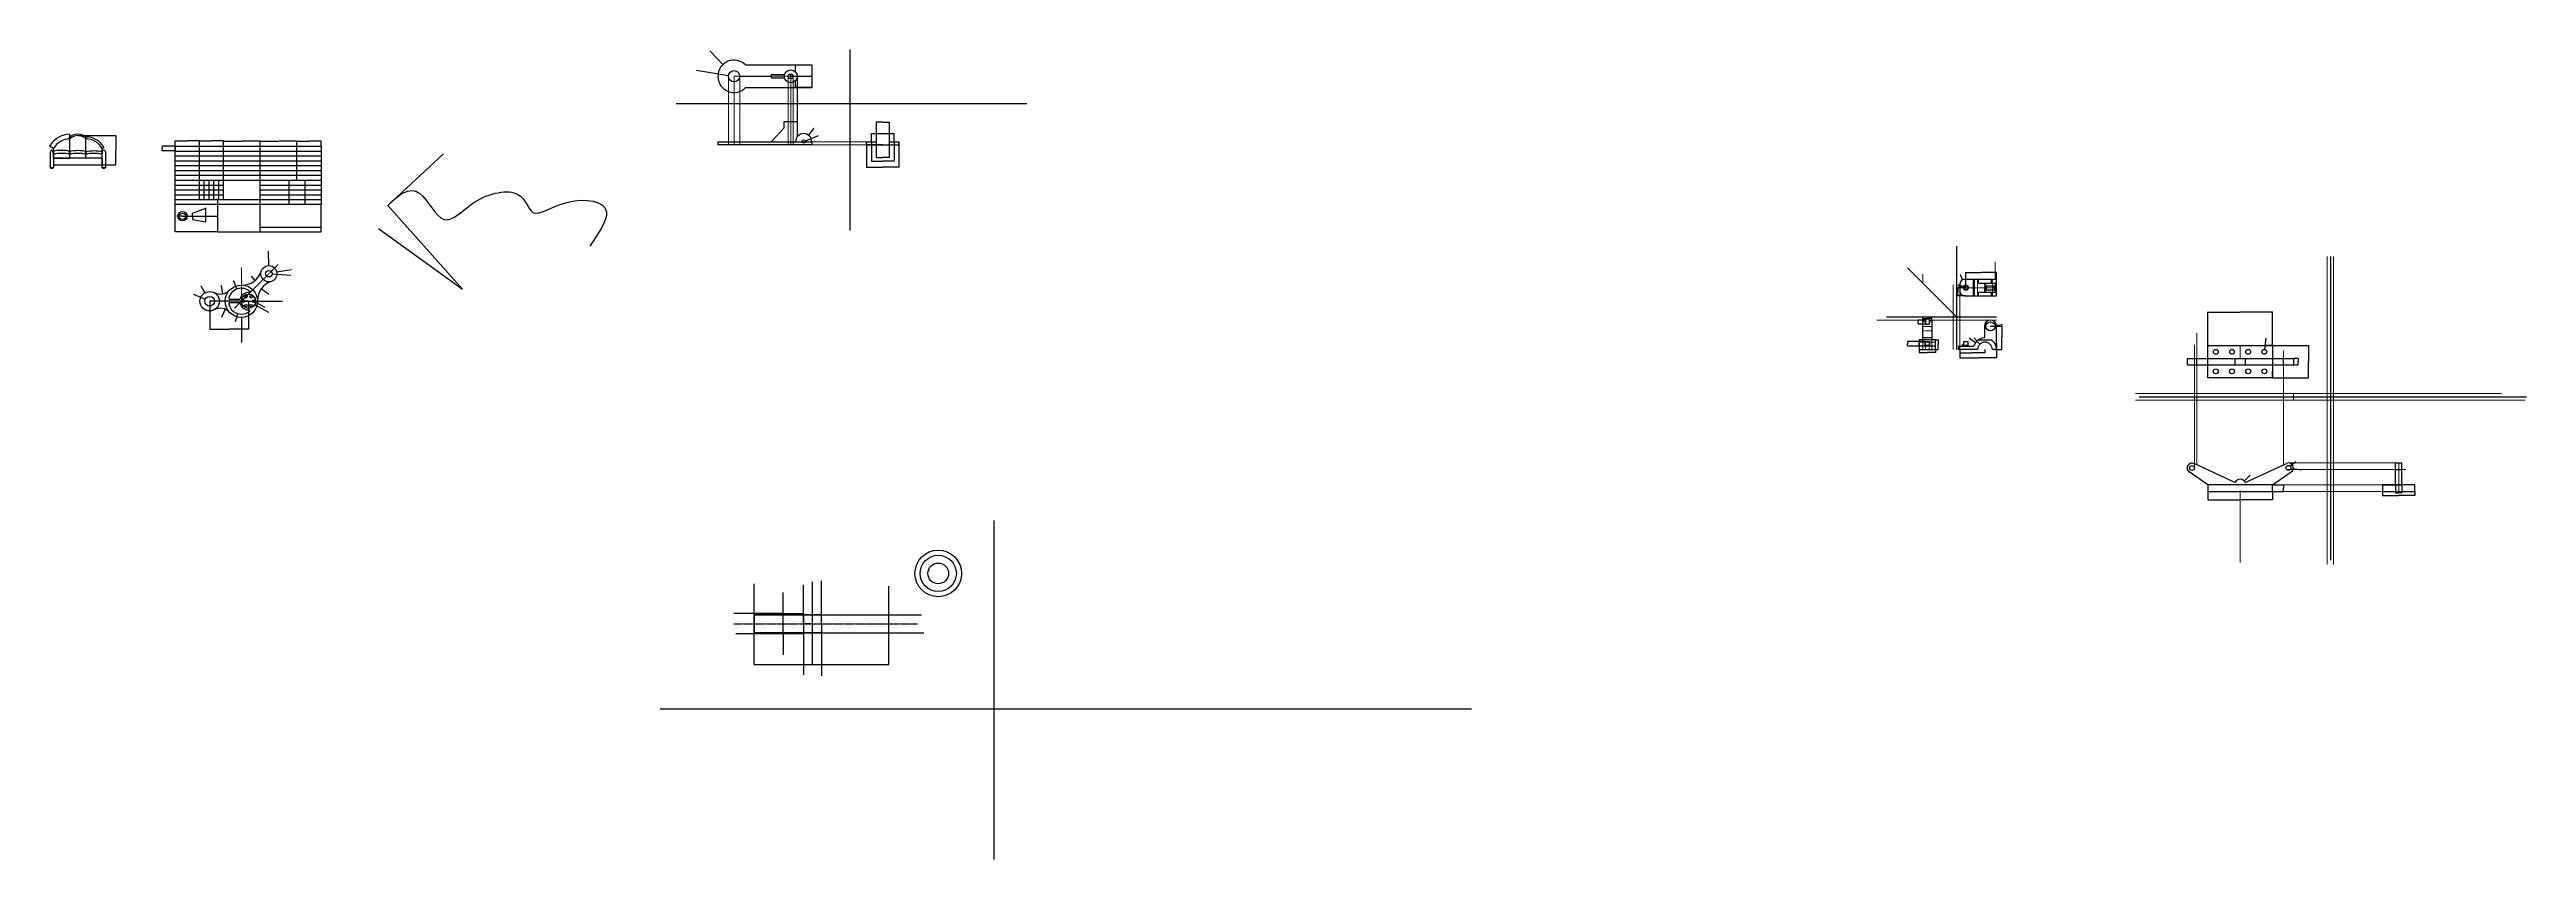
# Model space of a CAD drawing. Header units: inches. Extents: x 3092 to 10744, y -540 to 1961.
import ezdxf

# ---------------------------------------------------------------- set-up
doc = ezdxf.new("R2010")
doc.units = ezdxf.units.IN
doc.header["$MEASUREMENT"] = 0
doc.linetypes.add('CENTER', pattern=[2, 1.25, -0.25, 0.25, -0.25])
doc.linetypes.add('HIDDEN', pattern=[0.375, 0.25, -0.125])
for name, color, linetype, lineweight in [('Center Line', 7, 'CENTER', 18), ('Dimension Line', 7, 'Continuous', 15), ('Hidden Lines', 7, 'HIDDEN', 13), ('Object line', 7, 'Continuous', 25)]:
    doc.layers.add(name, color=color, linetype=linetype, lineweight=lineweight)
doc.layers.add('Layer2', color=7, linetype='Continuous', lineweight=25, plot=False)
doc.layers.add('Projection Line', color=7, linetype='Continuous', lineweight=9, transparency=0.75)
doc.styles.get("Standard").update_dxf_attribs({"font": 'arial.ttf'})
doc.dimstyles.get("Standard").update_dxf_attribs({"dimtxt": 0.18, "dimasz": 0.18, "dimexe": 0.18, "dimexo": 0.0625, "dimgap": 0.09, "dimtad": 0, "dimtih": 1, "dimtoh": 1, "dimdec": 4, "dimzin": 0, "dimdsep": 46, "dimtxsty": 'Standard', "dimcen": 0.09, "dimadec": 0, "dimazin": 0, "dimtfac": 1, "dimtdec": 4, "dimtofl": 0, "dimtmove": 0, "dimatfit": 3, "dimfxl": 1, "dimtolj": 1, "dimtzin": 0, "dimarcsym": 0})

# ---------------------------------------------------------------- blocks, each defined once
blk = doc.blocks.new('*D1')
at = {"color": 0, "lineweight": -2, "transparency": 16777216}
for p, q in [((3154.1, 1685.5), (3150.9, 1688.6)), ((3204.2, 1685.5), (3207.4, 1688.6))]:
    blk.add_line(p, q, dxfattribs=at)
for start, end in [(90.38424, 134.74054), (45.25946, 89.61576)]:
    blk.add_arc((3179.2, 1660.4), 39.7, start, end, dxfattribs=at)
at = {"color": 0, "transparency": 16777216}
for points in [[(3151.2, 1688.6), (3151.2, 1688.7), (3151.1, 1688.5)], [(3207.2, 1688.7), (3207.1, 1688.6), (3207.3, 1688.5)]]:
    blk.add_solid(points, dxfattribs=at)
at = {"layer": 'Defpoints', "color": 0, "transparency": 16777216}
for p in [(3154.2, 1685.4), (3189.5, 1698.8), (3204.2, 1685.4), (3179.2, 1660.4)]:
    blk.add_point(p, dxfattribs=at)
at = {"color": 0, "transparency": 16777216, "insert": (3179.2, 1700.2), "char_height": 0.18, "attachment_point": 5}
blk.add_mtext('\\A1;90°', dxfattribs=at)
blk = doc.blocks.new('*D2')
at = {"color": 0, "lineweight": -2, "transparency": 16777216}
for p, q in [((3179.2, 1695.8), (3296.4, 1695.8)), ((3296.2, 1695.6), (3296.2, 1651)), ((3296.2, 1605.9), (3296.2, 1650.6)), ((3179.2, 1605.8), (3296.4, 1605.8))]:
    blk.add_line(p, q, dxfattribs=at)
at = {"color": 0, "transparency": 16777216}
for points in [[(3296.2, 1695.6), (3296.3, 1695.6), (3296.2, 1695.8)], [(3296.2, 1605.9), (3296.3, 1605.9), (3296.2, 1605.8)]]:
    blk.add_solid(points, dxfattribs=at)
at = {"layer": 'Defpoints', "color": 0, "transparency": 16777216}
for p in [(3179.2, 1695.8), (3179.2, 1605.8), (3296.2, 1605.8)]:
    blk.add_point(p, dxfattribs=at)
at = {"color": 0, "transparency": 16777216, "insert": (3296.2, 1650.8), "char_height": 0.18, "attachment_point": 5}
blk.add_mtext('\\A1;90.0000', dxfattribs=at)
blk = doc.blocks.new('*D3')
at = {"color": 0, "lineweight": -2, "transparency": 16777216}
for p, q in [((3204.2, 1685.5), (3204.2, 1692.1)), ((3254.2, 1655.8), (3260, 1659))]:
    blk.add_line(p, q, dxfattribs=at)
for start, end in [(59.61144, 89.177), (29.49617, 59.06095)]:
    blk.add_arc((3203.5, 1627.3), 64.6, start, end, dxfattribs=at)
at = {"color": 0, "transparency": 16777216}
for points in [[(3204.4, 1691.9), (3204.4, 1691.9), (3204.2, 1691.9)], [(3259.8, 1659.1), (3259.7, 1659.1), (3259.8, 1659)]]:
    blk.add_solid(points, dxfattribs=at)
at = {"layer": 'Defpoints', "color": 0, "transparency": 16777216}
for p in [(3204.2, 1685.4), (3203.5, 1627.3), (3245.6, 1676.3), (3254.2, 1655.8)]:
    blk.add_point(p, dxfattribs=at)
at = {"color": 0, "transparency": 16777216, "insert": (3236.5, 1682.9), "char_height": 0.18, "attachment_point": 5}
blk.add_mtext('\\A1;60°', dxfattribs=at)
blk = doc.blocks.new('*D4')
at = {"color": 0, "lineweight": -2, "transparency": 16777216}
for p, q in [((3154.2, 1685.5), (3154, 1699.8)), ((3104.1, 1655.8), (3091.7, 1662.8))]:
    blk.add_line(p, q, dxfattribs=at)
for start, end in [(120.90981, 150.52074), (90.80608, 120.41765)]:
    blk.add_arc((3154.8, 1627.3), 72.3, start, end, dxfattribs=at)
at = {"color": 0, "transparency": 16777216}
for points in [[(3153.8, 1699.6), (3153.8, 1699.5), (3154, 1699.6)], [(3091.9, 1662.8), (3091.9, 1662.9), (3091.8, 1662.7)]]:
    blk.add_solid(points, dxfattribs=at)
at = {"layer": 'Defpoints', "color": 0, "transparency": 16777216}
for p in [(3129.3, 1694.9), (3154.2, 1685.4), (3104.2, 1655.8), (3154.8, 1627.3)]:
    blk.add_point(p, dxfattribs=at)
at = {"color": 0, "transparency": 16777216, "insert": (3118, 1689.5), "char_height": 0.18, "attachment_point": 5}
blk.add_mtext('\\A1;60°', dxfattribs=at)
blk = doc.blocks.new('*D5')
at = {"color": 0, "lineweight": -2, "transparency": 16777216}
for p, q in [((3104.2, 1637.8), (3101.9, 1647.1)), ((3154.2, 1637.8), (3156.4, 1647.1))]:
    blk.add_line(p, q, dxfattribs=at)
for start, end in [(90.13182, 103.4115), (76.5885, 89.86818)]:
    blk.add_arc((3129.2, 1533.6), 116.5, start, end, dxfattribs=at)
at = {"color": 0, "transparency": 16777216}
for points in [[(3102.1, 1647), (3102.1, 1647), (3102, 1646.9)], [(3156.2, 1647), (3156.2, 1647), (3156.4, 1646.9)]]:
    blk.add_solid(points, dxfattribs=at)
at = {"layer": 'Defpoints', "color": 0, "transparency": 16777216}
for p in [(3104.2, 1637.8), (3138.3, 1649.8), (3154.2, 1637.8), (3129.2, 1533.6)]:
    blk.add_point(p, dxfattribs=at)
at = {"color": 0, "transparency": 16777216, "insert": (3129.2, 1650.2), "char_height": 0.18, "attachment_point": 5}
blk.add_mtext('\\A1;27°', dxfattribs=at)
blk = doc.blocks.new('*D6')
at = {"color": 0, "lineweight": -2, "transparency": 16777216}
for p, q in [((3154.2, 1637.8), (3152.1, 1646.2)), ((3204.2, 1637.8), (3206.2, 1646.2))]:
    blk.add_line(p, q, dxfattribs=at)
for start, end in [(90.13287, 103.41079), (76.58921, 89.86713)]:
    blk.add_arc((3179.2, 1533.6), 115.6, start, end, dxfattribs=at)
at = {"color": 0, "transparency": 16777216}
for points in [[(3152.4, 1646.1), (3152.3, 1646.1), (3152.2, 1646.1)], [(3206, 1646.1), (3206, 1646.1), (3206.2, 1646.1)]]:
    blk.add_solid(points, dxfattribs=at)
at = {"layer": 'Defpoints', "color": 0, "transparency": 16777216}
for p in [(3154.2, 1637.8), (3188.2, 1648.9), (3204.2, 1637.8), (3179.2, 1533.6)]:
    blk.add_point(p, dxfattribs=at)
at = {"color": 0, "transparency": 16777216, "insert": (3179.2, 1649.2), "char_height": 0.18, "attachment_point": 5}
blk.add_mtext('\\A1;27°', dxfattribs=at)
blk = doc.blocks.new('*D7')
at = {"color": 0, "lineweight": -2, "transparency": 16777216}
for p, q in [((3204.2, 1637.8), (3202.4, 1645.2)), ((3254.2, 1637.8), (3256, 1645.2))]:
    blk.add_line(p, q, dxfattribs=at)
for start, end in [(90.13405, 103.41), (76.59, 89.86595)]:
    blk.add_arc((3229.2, 1533.6), 114.6, start, end, dxfattribs=at)
at = {"color": 0, "transparency": 16777216}
for points in [[(3202.6, 1645.1), (3202.6, 1645.1), (3202.4, 1645.1)], [(3255.8, 1645.1), (3255.7, 1645.1), (3255.9, 1645.1)]]:
    blk.add_solid(points, dxfattribs=at)
at = {"layer": 'Defpoints', "color": 0, "transparency": 16777216}
for p in [(3204.2, 1637.8), (3238.2, 1647.9), (3254.2, 1637.8), (3229.2, 1533.6)]:
    blk.add_point(p, dxfattribs=at)
at = {"color": 0, "transparency": 16777216, "insert": (3229.2, 1648.2), "char_height": 0.18, "attachment_point": 5}
blk.add_mtext('\\A1;27°', dxfattribs=at)
blk = doc.blocks.new('*D8')
at = {"color": 0, "lineweight": -2, "transparency": 16777216}
for p, q in [((3479.5, 1663.1), (3479.5, 1679.3)), ((3479.7, 1679.1), (3516.4, 1679.1)), ((3554.3, 1679.1), (3517.5, 1679.1)), ((3554.5, 1663.1), (3554.5, 1679.3))]:
    blk.add_line(p, q, dxfattribs=at)
at = {"color": 0, "transparency": 16777216}
for points in [[(3479.7, 1679.1), (3479.7, 1679.1), (3479.5, 1679.1)], [(3554.3, 1679.1), (3554.3, 1679.1), (3554.5, 1679.1)]]:
    blk.add_solid(points, dxfattribs=at)
at = {"layer": 'Defpoints', "color": 0, "transparency": 16777216}
for p in [(3479.5, 1663.1), (3554.5, 1679.1), (3554.5, 1663.1)]:
    blk.add_point(p, dxfattribs=at)
at = {"color": 0, "transparency": 16777216, "insert": (3517, 1679.1), "char_height": 0.18, "attachment_point": 5}
blk.add_mtext('\\A1;75.0000', dxfattribs=at)
blk = doc.blocks.new('*D9')
at = {"color": 0, "lineweight": -2, "transparency": 16777216}
for p, q in [((3554.5, 1663.1), (3554.5, 1679.2)), ((3554.7, 1679), (3591.4, 1679)), ((3629.3, 1679), (3592.5, 1679)), ((3629.5, 1663.1), (3629.5, 1679.2))]:
    blk.add_line(p, q, dxfattribs=at)
at = {"color": 0, "transparency": 16777216}
for points in [[(3554.7, 1679.1), (3554.7, 1679), (3554.5, 1679)], [(3629.3, 1679.1), (3629.3, 1679), (3629.5, 1679)]]:
    blk.add_solid(points, dxfattribs=at)
at = {"layer": 'Defpoints', "color": 0, "transparency": 16777216}
for p in [(3554.5, 1663.1), (3629.5, 1679), (3629.5, 1663.1)]:
    blk.add_point(p, dxfattribs=at)
at = {"color": 0, "transparency": 16777216, "insert": (3592, 1679), "char_height": 0.18, "attachment_point": 5}
blk.add_mtext('\\A1;75.0000', dxfattribs=at)
blk = doc.blocks.new('*D10')
at = {"color": 0, "lineweight": -2, "transparency": 16777216}
for p, q in [((3629.5, 1663.1), (3629.5, 1678.8)), ((3629.7, 1678.7), (3685.4, 1678.7)), ((3742.3, 1678.7), (3686.6, 1678.7)), ((3742.5, 1663.1), (3742.5, 1678.8))]:
    blk.add_line(p, q, dxfattribs=at)
at = {"color": 0, "transparency": 16777216}
for points in [[(3629.7, 1678.7), (3629.7, 1678.6), (3629.5, 1678.7)], [(3742.3, 1678.7), (3742.3, 1678.6), (3742.5, 1678.7)]]:
    blk.add_solid(points, dxfattribs=at)
at = {"layer": 'Defpoints', "color": 0, "transparency": 16777216}
for p in [(3629.5, 1663.1), (3742.5, 1678.7), (3742.5, 1663.1)]:
    blk.add_point(p, dxfattribs=at)
at = {"color": 0, "transparency": 16777216, "insert": (3686, 1678.7), "char_height": 0.18, "attachment_point": 5}
blk.add_mtext('\\A1;113.0000', dxfattribs=at)
blk = doc.blocks.new('*D11')
at = {"color": 0, "lineweight": -2, "transparency": 16777216}
for p, q in [((3742.5, 1663.1), (3742.5, 1678.6)), ((3742.7, 1678.5), (3798.4, 1678.5)), ((3855.3, 1678.5), (3799.6, 1678.5)), ((3855.5, 1663.1), (3855.5, 1678.6))]:
    blk.add_line(p, q, dxfattribs=at)
at = {"color": 0, "transparency": 16777216}
for points in [[(3742.7, 1678.5), (3742.7, 1678.4), (3742.5, 1678.5)], [(3855.3, 1678.5), (3855.3, 1678.4), (3855.5, 1678.5)]]:
    blk.add_solid(points, dxfattribs=at)
at = {"layer": 'Defpoints', "color": 0, "transparency": 16777216}
for p in [(3742.5, 1663.1), (3855.5, 1678.5), (3855.5, 1663.1)]:
    blk.add_point(p, dxfattribs=at)
at = {"color": 0, "transparency": 16777216, "insert": (3799, 1678.5), "char_height": 0.18, "attachment_point": 5}
blk.add_mtext('\\A1;113.0000', dxfattribs=at)
blk = doc.blocks.new('*D12')
at = {"color": 0, "lineweight": -2, "transparency": 16777216}
for p, q in [((3855.5, 1663.1), (3855.5, 1678.5)), ((3855.7, 1678.3), (3892.4, 1678.3)), ((3930.3, 1678.3), (3893.5, 1678.3)), ((3930.5, 1663.1), (3930.5, 1678.5))]:
    blk.add_line(p, q, dxfattribs=at)
at = {"color": 0, "transparency": 16777216}
for points in [[(3855.7, 1678.3), (3855.7, 1678.3), (3855.5, 1678.3)], [(3930.3, 1678.3), (3930.3, 1678.3), (3930.5, 1678.3)]]:
    blk.add_solid(points, dxfattribs=at)
at = {"layer": 'Defpoints', "color": 0, "transparency": 16777216}
for p in [(3855.5, 1663.1), (3930.5, 1678.3), (3930.5, 1663.1)]:
    blk.add_point(p, dxfattribs=at)
at = {"color": 0, "transparency": 16777216, "insert": (3893, 1678.3), "char_height": 0.18, "attachment_point": 5}
blk.add_mtext('\\A1;75.0000', dxfattribs=at)
blk = doc.blocks.new('*D13')
at = {"color": 0, "lineweight": -2, "transparency": 16777216}
for p, q in [((3479.4, 1663.1), (3439.9, 1663.1)), ((3479.4, 1648.1), (3439.9, 1648.1)), ((3440.1, 1662.9), (3440.1, 1655.8)), ((3440.1, 1648.3), (3440.1, 1655.4))]:
    blk.add_line(p, q, dxfattribs=at)
at = {"color": 0, "transparency": 16777216}
for points in [[(3440.1, 1662.9), (3440.1, 1662.9), (3440.1, 1663.1)], [(3440.1, 1648.3), (3440.1, 1648.3), (3440.1, 1648.1)]]:
    blk.add_solid(points, dxfattribs=at)
at = {"layer": 'Defpoints', "color": 0, "transparency": 16777216}
for p in [(3440.1, 1648.1), (3479.5, 1663.1), (3479.5, 1648.1)]:
    blk.add_point(p, dxfattribs=at)
at = {"color": 0, "transparency": 16777216, "insert": (3440.1, 1655.6), "char_height": 0.18, "attachment_point": 5}
blk.add_mtext('\\A1;15.0000', dxfattribs=at)
blk = doc.blocks.new('*U14')
blk.add_circle((0, 0), 4)
blk = doc.blocks.new('*U15')
at = {"color": 0, "linetype": 'ByBlock', "lineweight": -2, "transparency": 16777216}
blk.add_blockref('*U14', (3690.4, 1184.2), dxfattribs=at)
for p, rotation in [((3698.4, 1198), 299.9999999999999), ((3698.4, 1170.3), 59.99999999999999), ((3714.4, 1198), 239.9999999999999), ((3714.4, 1170.3), 120), ((3722.4, 1184.2), 180)]:
    blk.add_blockref('*U14', p, dxfattribs=dict(at, rotation=rotation))
blk = doc.blocks.new('*D16')
at = {"color": 0, "lineweight": -2, "transparency": 16777216}
for p, q in [((3769.2, 1269), (3769.4, 1269)), ((3769.3, 1268.9), (3769.3, 1269.1)), ((3838.7, 1281.6), (3794, 1273.5))]:
    blk.add_line(p, q, dxfattribs=at)
at = {"color": 0, "transparency": 16777216}
blk.add_solid([(3794, 1273.5), (3794.1, 1273.5), (3793.9, 1273.5)], dxfattribs=at)
at = {"layer": 'Defpoints', "color": 0, "transparency": 16777216}
for p in [(3769.3, 1269), (3793.9, 1273.5)]:
    blk.add_point(p, dxfattribs=at)
at = {"color": 0, "transparency": 16777216, "insert": (3839.3, 1281.6), "char_height": 0.18, "attachment_point": 5}
blk.add_mtext('\\A1;R25.0000', dxfattribs=at)
blk = doc.blocks.new('*D17')
at = {"color": 0, "lineweight": -2, "transparency": 16777216}
for p, q in [((3769.2, 1269), (3769.4, 1269)), ((3769.3, 1268.9), (3769.3, 1269.1)), ((3837.6, 1263.3), (3779.4, 1268.2))]:
    blk.add_line(p, q, dxfattribs=at)
at = {"color": 0, "transparency": 16777216}
blk.add_solid([(3779.4, 1268.2), (3779.4, 1268.1), (3779.2, 1268.2)], dxfattribs=at)
at = {"layer": 'Defpoints', "color": 0, "transparency": 16777216}
for p in [(3769.3, 1269), (3779.2, 1268.2)]:
    blk.add_point(p, dxfattribs=at)
at = {"color": 0, "transparency": 16777216, "insert": (3838.2, 1263.3), "char_height": 0.18, "attachment_point": 5}
blk.add_mtext('\\A1;R10.0000', dxfattribs=at)
blk = doc.blocks.new('*D18')
at = {"color": 0, "lineweight": -2, "transparency": 16777216}
for p, q in [((5131.2, 1957.8), (5131.4, 1957.8)), ((5131.4, 1957.8), (5171.9, 1915.2)), ((5206.3, 1878.8), (5206.5, 1878.8)), ((5206.4, 1878.7), (5206.4, 1878.9))]:
    blk.add_line(p, q, dxfattribs=at)
at = {"color": 0, "transparency": 16777216}
blk.add_solid([(5171.9, 1915.2), (5171.9, 1915.2), (5172, 1915)], dxfattribs=at)
at = {"layer": 'Defpoints', "color": 0, "transparency": 16777216}
for p in [(5172, 1915), (5206.4, 1878.8)]:
    blk.add_point(p, dxfattribs=at)
at = {"color": 0, "transparency": 16777216, "insert": (5130.6, 1957.8), "char_height": 0.18, "attachment_point": 5}
blk.add_mtext('\\A1;R50.0000', dxfattribs=at)
blk = doc.blocks.new('*D19')
at = {"color": 0, "lineweight": -2, "transparency": 16777216}
for p, q in [((5090.2, 1898), (5189, 1881.7)), ((5206.3, 1878.8), (5206.5, 1878.8)), ((5206.4, 1878.7), (5206.4, 1878.9))]:
    blk.add_line(p, q, dxfattribs=at)
at = {"color": 0, "transparency": 16777216}
blk.add_solid([(5189, 1881.7), (5189, 1881.6), (5189.1, 1881.6)], dxfattribs=at)
at = {"layer": 'Defpoints', "color": 0, "transparency": 16777216}
for p in [(5189.1, 1881.6), (5223.7, 1875.9)]:
    blk.add_point(p, dxfattribs=at)
at = {"color": 0, "transparency": 16777216, "insert": (5089.6, 1898), "char_height": 0.18, "attachment_point": 5}
blk.add_mtext('\\A1;∅35.0000', dxfattribs=at)
blk = doc.blocks.new('*D20')
at = {"color": 0, "lineweight": -2, "transparency": 16777216}
for p, q in [((5466.5, 1694.8), (5426.1, 1678.6)), ((5466.7, 1694.8), (5466.5, 1694.8)), ((5421.2, 1676.7), (5421.4, 1676.7)), ((5421.3, 1676.6), (5421.3, 1676.8))]:
    blk.add_line(p, q, dxfattribs=at)
at = {"color": 0, "transparency": 16777216}
blk.add_solid([(5426.1, 1678.7), (5426.1, 1678.6), (5426, 1678.6)], dxfattribs=at)
at = {"layer": 'Defpoints', "color": 0, "transparency": 16777216}
for p in [(5416.7, 1674.8), (5426, 1678.6)]:
    blk.add_point(p, dxfattribs=at)
at = {"color": 0, "transparency": 16777216, "insert": (5467.3, 1694.8), "char_height": 0.18, "attachment_point": 5}
blk.add_mtext('\\A1;∅10.0000', dxfattribs=at)
blk = doc.blocks.new('*D21')
at = {"color": 0, "lineweight": -2, "transparency": 16777216}
for p, q in [((5452.2, 1717.1), (5436.7, 1696.7)), ((5452.4, 1717.1), (5452.2, 1717.1)), ((5421.3, 1676.7), (5421.5, 1676.7)), ((5421.4, 1676.6), (5421.4, 1676.8))]:
    blk.add_line(p, q, dxfattribs=at)
at = {"color": 0, "transparency": 16777216}
blk.add_solid([(5436.7, 1696.7), (5436.7, 1696.7), (5436.6, 1696.6)], dxfattribs=at)
at = {"layer": 'Defpoints', "color": 0, "transparency": 16777216}
for p in [(5436.6, 1696.6), (5421.4, 1676.7)]:
    blk.add_point(p, dxfattribs=at)
at = {"color": 0, "transparency": 16777216, "insert": (5453, 1717.1), "char_height": 0.18, "attachment_point": 5}
blk.add_mtext('\\A1;R25.0000', dxfattribs=at)
blk = doc.blocks.new('*D22')
at = {"color": 0, "lineweight": -2, "transparency": 16777216}
for p, q in [((5645.5, 1666.6), (5645.5, 1628.2)), ((5645.7, 1628.3), (5665, 1628.3)), ((5685.4, 1628.3), (5666.1, 1628.3)), ((5685.5, 1666.6), (5685.5, 1628.2))]:
    blk.add_line(p, q, dxfattribs=at)
at = {"color": 0, "transparency": 16777216}
for points in [[(5645.7, 1628.4), (5645.7, 1628.3), (5645.5, 1628.3)], [(5685.4, 1628.4), (5685.4, 1628.3), (5685.5, 1628.3)]]:
    blk.add_solid(points, dxfattribs=at)
at = {"layer": 'Defpoints', "color": 0, "transparency": 16777216}
for p in [(5645.5, 1666.7), (5685.5, 1666.7), (5685.5, 1628.3)]:
    blk.add_point(p, dxfattribs=at)
at = {"color": 0, "transparency": 16777216, "insert": (5665.5, 1628.3), "char_height": 0.18, "attachment_point": 5}
blk.add_mtext('\\A1;40.0000', dxfattribs=at)
blk = doc.blocks.new('*D23')
at = {"color": 0, "lineweight": -2, "transparency": 16777216}
for p, q in [((5630.5, 1676.6), (5630.5, 1616.5)), ((5630.7, 1616.6), (5665, 1616.6)), ((5700.4, 1616.6), (5666.1, 1616.6)), ((5700.5, 1676.6), (5700.5, 1616.5))]:
    blk.add_line(p, q, dxfattribs=at)
at = {"color": 0, "transparency": 16777216}
for points in [[(5630.7, 1616.7), (5630.7, 1616.6), (5630.5, 1616.6)], [(5700.4, 1616.7), (5700.4, 1616.6), (5700.5, 1616.6)]]:
    blk.add_solid(points, dxfattribs=at)
at = {"layer": 'Defpoints', "color": 0, "transparency": 16777216}
for p in [(5630.5, 1676.7), (5700.5, 1676.7), (5700.5, 1616.6)]:
    blk.add_point(p, dxfattribs=at)
at = {"color": 0, "transparency": 16777216, "insert": (5665.5, 1616.6), "char_height": 0.18, "attachment_point": 5}
blk.add_mtext('\\A1;70.0000', dxfattribs=at)
blk = doc.blocks.new('*D24')
at = {"color": 0, "lineweight": -2, "transparency": 16777216}
for p, q in [((5615.5, 1666.6), (5615.5, 1597.6)), ((5715.5, 1666.6), (5715.5, 1597.6)), ((5615.7, 1597.7), (5664.9, 1597.7)), ((5715.4, 1597.7), (5666.1, 1597.7))]:
    blk.add_line(p, q, dxfattribs=at)
at = {"color": 0, "transparency": 16777216}
for points in [[(5615.7, 1597.8), (5615.7, 1597.7), (5615.5, 1597.7)], [(5715.4, 1597.8), (5715.4, 1597.7), (5715.5, 1597.7)]]:
    blk.add_solid(points, dxfattribs=at)
at = {"layer": 'Defpoints', "color": 0, "transparency": 16777216}
for p in [(5615.5, 1666.7), (5715.5, 1666.7), (5715.5, 1597.7)]:
    blk.add_point(p, dxfattribs=at)
at = {"color": 0, "transparency": 16777216, "insert": (5665.5, 1597.7), "char_height": 0.18, "attachment_point": 5}
blk.add_mtext('\\A1;100.0000', dxfattribs=at)
blk = doc.blocks.new('*D25')
at = {"color": 0, "lineweight": -2, "transparency": 16777216}
for p, q in [((5476.7, 216.1), (5268.5, 216.1)), ((5476.7, 160.1), (5268.5, 160.1)), ((5268.7, 215.9), (5268.7, 188.3)), ((5268.7, 160.3), (5268.7, 187.9))]:
    blk.add_line(p, q, dxfattribs=at)
at = {"color": 0, "transparency": 16777216}
for points in [[(5268.7, 215.9), (5268.7, 215.9), (5268.7, 216.1)], [(5268.7, 160.3), (5268.7, 160.3), (5268.7, 160.1)]]:
    blk.add_solid(points, dxfattribs=at)
at = {"layer": 'Defpoints', "color": 0, "transparency": 16777216}
for p in [(5268.7, 160.1), (5476.7, 216.1), (5476.7, 160.1)]:
    blk.add_point(p, dxfattribs=at)
at = {"color": 0, "transparency": 16777216, "insert": (5268.7, 188.1), "char_height": 0.18, "attachment_point": 5}
blk.add_mtext('\\A1;56.0000', dxfattribs=at)
blk = doc.blocks.new('*D26')
at = {"layer": 'Defpoints', "color": 0, "transparency": 16777216}
for p in [(3571.6, 1210.2), (3586.4, 1184.2)]:
    blk.add_point(p, dxfattribs=at)
at = {"layer": 'Layer2', "color": 0, "lineweight": -2, "transparency": 16777216}
for p, q in [((3559, 1231.9), (3559.2, 1231.9)), ((3559.2, 1231.9), (3571.5, 1210.4)), ((3586.3, 1184.2), (3586.5, 1184.2)), ((3586.4, 1184.1), (3586.4, 1184.2))]:
    blk.add_line(p, q, dxfattribs=at)
at = {"layer": 'Layer2', "color": 0, "transparency": 16777216}
blk.add_solid([(3571.5, 1210.4), (3571.5, 1210.4), (3571.6, 1210.2)], dxfattribs=at)
at = {"layer": 'Layer2', "color": 0, "transparency": 16777216, "insert": (3558.4, 1231.9), "char_height": 0.18, "attachment_point": 5}
blk.add_mtext('\\A1;R30.0000', dxfattribs=at)
blk = doc.blocks.new('*D27')
at = {"layer": 'Defpoints', "color": 0, "transparency": 16777216}
for p in [(3572.7, 1190.1), (3586.4, 1184.2)]:
    blk.add_point(p, dxfattribs=at)
at = {"layer": 'Layer2', "color": 0, "lineweight": -2, "transparency": 16777216}
for p, q in [((3536.1, 1205.9), (3536.3, 1205.9)), ((3536.3, 1205.9), (3572.5, 1190.2)), ((3586.3, 1184.2), (3586.5, 1184.2)), ((3586.4, 1184.1), (3586.4, 1184.2))]:
    blk.add_line(p, q, dxfattribs=at)
at = {"layer": 'Layer2', "color": 0, "transparency": 16777216}
blk.add_solid([(3572.5, 1190.2), (3572.5, 1190.2), (3572.7, 1190.1)], dxfattribs=at)
at = {"layer": 'Layer2', "color": 0, "transparency": 16777216, "insert": (3535.5, 1205.9), "char_height": 0.18, "attachment_point": 5}
blk.add_mtext('\\A1;R15.0000', dxfattribs=at)
blk = doc.blocks.new('*D28')
at = {"layer": 'Defpoints', "color": 0, "transparency": 16777216}
for p in [(3634.4, 1159.2), (3619.1, 1122.3)]:
    blk.add_point(p, dxfattribs=at)
at = {"layer": 'Layer2', "color": 0, "lineweight": -2, "transparency": 16777216}
for p, q in [((3624.2, 1134.6), (3634.3, 1159.1)), ((3624, 1134.6), (3624.2, 1134.6))]:
    blk.add_line(p, q, dxfattribs=at)
at = {"layer": 'Layer2', "color": 0, "transparency": 16777216}
blk.add_solid([(3634.3, 1159.1), (3634.3, 1159), (3634.4, 1159.2)], dxfattribs=at)
at = {"layer": 'Layer2', "color": 0, "transparency": 16777216, "insert": (3623.4, 1134.6), "char_height": 0.18, "attachment_point": 5}
blk.add_mtext('\\A1;R40.0000', dxfattribs=at)
blk = doc.blocks.new('*D29')
at = {"layer": 'Defpoints', "color": 0, "transparency": 16777216}
for p in [(3619.1, 1246.1), (3626.1, 1206.7)]:
    blk.add_point(p, dxfattribs=at)
at = {"layer": 'Layer2', "color": 0, "lineweight": -2, "transparency": 16777216}
for p, q in [((3621.3, 1232.5), (3621.5, 1232.5)), ((3621.5, 1232.5), (3626.1, 1206.9))]:
    blk.add_line(p, q, dxfattribs=at)
at = {"layer": 'Layer2', "color": 0, "transparency": 16777216}
blk.add_solid([(3626.1, 1206.9), (3626.1, 1206.9), (3626.1, 1206.7)], dxfattribs=at)
at = {"layer": 'Layer2', "color": 0, "transparency": 16777216, "insert": (3620.7, 1232.5), "char_height": 0.18, "attachment_point": 5}
blk.add_mtext('\\A1;R40.0000', dxfattribs=at)
blk = doc.blocks.new('*D30')
at = {"layer": 'Defpoints', "color": 0, "transparency": 16777216}
for p in [(3768.6, 1294), (3769.3, 1269)]:
    blk.add_point(p, dxfattribs=at)
at = {"layer": 'Layer2', "color": 0, "lineweight": -2, "transparency": 16777216}
for p, q in [((3767.3, 1338.9), (3767.4, 1338.9)), ((3767.4, 1338.9), (3768.6, 1294.2)), ((3769.2, 1269), (3769.4, 1269)), ((3769.3, 1268.9), (3769.3, 1269.1))]:
    blk.add_line(p, q, dxfattribs=at)
at = {"layer": 'Layer2', "color": 0, "transparency": 16777216}
blk.add_solid([(3768.6, 1294.2), (3768.6, 1294.2), (3768.6, 1294)], dxfattribs=at)
at = {"layer": 'Layer2', "color": 0, "transparency": 16777216, "insert": (3766.6, 1338.9), "char_height": 0.18, "attachment_point": 5}
blk.add_mtext('\\A1;R25.0000', dxfattribs=at)
blk = doc.blocks.new('*D31')
at = {"layer": 'Defpoints', "color": 0, "transparency": 16777216}
for p in [(3688.1, 1294.1), (3726.2, 1247.8)]:
    blk.add_point(p, dxfattribs=at)
at = {"layer": 'Layer2', "color": 0, "lineweight": -2, "transparency": 16777216}
for p, q in [((3714.5, 1261.8), (3714.7, 1261.8)), ((3714.7, 1261.8), (3726.1, 1247.9))]:
    blk.add_line(p, q, dxfattribs=at)
at = {"layer": 'Layer2', "color": 0, "transparency": 16777216}
blk.add_solid([(3726.1, 1248), (3726.1, 1247.9), (3726.2, 1247.8)], dxfattribs=at)
at = {"layer": 'Layer2', "color": 0, "transparency": 16777216, "insert": (3713.9, 1261.8), "char_height": 0.18, "attachment_point": 5}
blk.add_mtext('\\A1;R60.0000', dxfattribs=at)
blk = doc.blocks.new('*D32')
at = {"layer": 'Defpoints', "color": 0, "transparency": 16777216}
for p in [(3776.6, 1245.1), (3794.4, 1187.8)]:
    blk.add_point(p, dxfattribs=at)
at = {"layer": 'Layer2', "color": 0, "lineweight": -2, "transparency": 16777216}
for p, q in [((3776.8, 1244.8), (3776.7, 1245)), ((3776.9, 1244.8), (3776.8, 1244.8))]:
    blk.add_line(p, q, dxfattribs=at)
at = {"layer": 'Layer2', "color": 0, "transparency": 16777216}
blk.add_solid([(3776.7, 1245), (3776.7, 1244.9), (3776.6, 1245.1)], dxfattribs=at)
at = {"layer": 'Layer2', "color": 0, "transparency": 16777216, "insert": (3777.6, 1244.8), "char_height": 0.18, "attachment_point": 5}
blk.add_mtext('\\A1;R60.0000', dxfattribs=at)
blk = doc.blocks.new('*D33')
at = {"layer": 'Defpoints', "color": 0, "transparency": 16777216}
for p in [(3745.7, 1222.9), (3794.4, 1187.8)]:
    blk.add_point(p, dxfattribs=at)
at = {"layer": 'Layer2', "color": 0, "lineweight": -2, "transparency": 16777216}
for p, q in [((3768.5, 1206.4), (3745.8, 1222.8)), ((3768.7, 1206.4), (3768.5, 1206.4))]:
    blk.add_line(p, q, dxfattribs=at)
at = {"layer": 'Layer2', "color": 0, "transparency": 16777216}
blk.add_solid([(3745.8, 1222.8), (3745.8, 1222.7), (3745.7, 1222.9)], dxfattribs=at)
at = {"layer": 'Layer2', "color": 0, "transparency": 16777216, "insert": (3769.3, 1206.4), "char_height": 0.18, "attachment_point": 5}
blk.add_mtext('\\A1;R60.0000', dxfattribs=at)
blk = doc.blocks.new('*D34')
at = {"layer": 'Defpoints', "color": 0, "transparency": 16777216}
for p in [(3706.4, 1184.2), (3725.6, 1173.4)]:
    blk.add_point(p, dxfattribs=at)
at = {"layer": 'Layer2', "color": 0, "lineweight": -2, "transparency": 16777216}
for p, q in [((3706.3, 1184.2), (3706.5, 1184.2)), ((3706.4, 1184.1), (3706.4, 1184.2)), ((3768.9, 1149), (3725.8, 1173.3)), ((3769.1, 1149), (3768.9, 1149))]:
    blk.add_line(p, q, dxfattribs=at)
at = {"layer": 'Layer2', "color": 0, "transparency": 16777216}
blk.add_solid([(3725.8, 1173.3), (3725.7, 1173.3), (3725.6, 1173.4)], dxfattribs=at)
at = {"layer": 'Layer2', "color": 0, "transparency": 16777216, "insert": (3769.7, 1149), "char_height": 0.18, "attachment_point": 5}
blk.add_mtext('\\A1;R22.0000', dxfattribs=at)
blk = doc.blocks.new('*D35')
at = {"layer": 'Defpoints', "color": 0, "transparency": 16777216}
for p in [(3722.4, 1184.2), (3725.9, 1182.2)]:
    blk.add_point(p, dxfattribs=at)
at = {"layer": 'Layer2', "color": 0, "lineweight": -2, "transparency": 16777216}
for p, q in [((3722.3, 1184.2), (3722.5, 1184.2)), ((3722.4, 1184.1), (3722.4, 1184.2)), ((3756.2, 1165.7), (3726.1, 1182.2)), ((3756.4, 1165.7), (3756.2, 1165.7))]:
    blk.add_line(p, q, dxfattribs=at)
at = {"layer": 'Layer2', "color": 0, "transparency": 16777216}
blk.add_solid([(3726.1, 1182.2), (3726.1, 1182.1), (3725.9, 1182.2)], dxfattribs=at)
at = {"layer": 'Layer2', "color": 0, "transparency": 16777216, "insert": (3756.9, 1165.7), "char_height": 0.18, "attachment_point": 5}
blk.add_mtext('\\A1;R4.0000', dxfattribs=at)
blk = doc.blocks.new('*D36')
at = {"layer": 'Defpoints', "color": 0, "transparency": 16777216}
for p in [(3669.8, 1221.4), (3684.4, 1184.2)]:
    blk.add_point(p, dxfattribs=at)
at = {"layer": 'Layer2', "color": 0, "lineweight": -2, "transparency": 16777216}
for p, q in [((3659.4, 1247.4), (3659.6, 1247.4)), ((3659.6, 1247.4), (3669.8, 1221.6)), ((3684.3, 1184.2), (3684.5, 1184.2)), ((3684.4, 1184.1), (3684.4, 1184.2))]:
    blk.add_line(p, q, dxfattribs=at)
at = {"layer": 'Layer2', "color": 0, "transparency": 16777216}
blk.add_solid([(3669.8, 1221.6), (3669.7, 1221.6), (3669.8, 1221.4)], dxfattribs=at)
at = {"layer": 'Layer2', "color": 0, "transparency": 16777216, "insert": (3658.8, 1247.4), "char_height": 0.18, "attachment_point": 5}
blk.add_mtext('\\A1;R40.0000', dxfattribs=at)
blk = doc.blocks.new('*D37')
at = {"layer": 'Defpoints', "color": 0, "transparency": 16777216}
for p in [(3684.4, 1184.2), (3673.3, 1145.7)]:
    blk.add_point(p, dxfattribs=at)
at = {"layer": 'Layer2', "color": 0, "lineweight": -2, "transparency": 16777216}
for p, q in [((3684.3, 1184.2), (3684.5, 1184.2)), ((3684.4, 1184.1), (3684.4, 1184.2)), ((3666.1, 1121.7), (3666.3, 1121.7)), ((3666.3, 1121.7), (3673.2, 1145.6))]:
    blk.add_line(p, q, dxfattribs=at)
at = {"layer": 'Layer2', "color": 0, "transparency": 16777216}
blk.add_solid([(3673.2, 1145.6), (3673.3, 1145.6), (3673.3, 1145.7)], dxfattribs=at)
at = {"layer": 'Layer2', "color": 0, "transparency": 16777216, "insert": (3665.5, 1121.7), "char_height": 0.18, "attachment_point": 5}
blk.add_mtext('\\A1;R40.0000', dxfattribs=at)
blk = doc.blocks.new('*D38')
at = {"layer": 'Defpoints', "color": 0, "transparency": 16777216}
for p in [(3586.4, 1184.2), (3706.4, 1184.2), (3586.4, 1097.8)]:
    blk.add_point(p, dxfattribs=at)
at = {"layer": 'Layer2', "color": 0, "lineweight": -2, "transparency": 16777216}
for p, q in [((3586.4, 1184.1), (3586.4, 1097.6)), ((3706.4, 1184.1), (3706.4, 1097.6)), ((3586.6, 1097.8), (3645.8, 1097.8)), ((3706.2, 1097.8), (3647, 1097.8))]:
    blk.add_line(p, q, dxfattribs=at)
at = {"layer": 'Layer2', "color": 0, "transparency": 16777216}
for points in [[(3586.6, 1097.9), (3586.6, 1097.8), (3586.4, 1097.8)], [(3706.2, 1097.9), (3706.2, 1097.8), (3706.4, 1097.8)]]:
    blk.add_solid(points, dxfattribs=at)
at = {"layer": 'Layer2', "color": 0, "transparency": 16777216, "insert": (3646.4, 1097.8), "char_height": 0.18, "attachment_point": 5}
blk.add_mtext('\\A1;120.0000', dxfattribs=at)
blk = doc.blocks.new('*D40')
at = {"layer": 'Defpoints', "color": 0, "transparency": 16777216}
for p in [(9000.3, 1050.2), (9002.9, 1048.7)]:
    blk.add_point(p, dxfattribs=at)
at = {"layer": 'Dimension Line', "color": 0, "lineweight": -2, "transparency": 16777216}
for p, q in [((9001.4, 1049.5), (9000.4, 1050.1)), ((9001.6, 1049.5), (9001.4, 1049.5))]:
    blk.add_line(p, q, dxfattribs=at)
blk.add_arc((9002.9, 1048.7), 3, 147.70895, 268.62942, dxfattribs=at)
at = {"layer": 'Dimension Line', "color": 0, "transparency": 16777216}
blk.add_solid([(9000.4, 1050.1), (9000.4, 1050), (9000.3, 1050.2)], dxfattribs=at)
at = {"layer": 'Dimension Line', "color": 0, "transparency": 16777216, "insert": (9002.1, 1049.5), "char_height": 0.18, "attachment_point": 5}
blk.add_mtext('\\A1;R3.0000', dxfattribs=at)
blk = doc.blocks.new('*D43')
at = {"layer": 'Defpoints', "color": 0, "transparency": 16777216}
for p in [(9087.9, 1106.7), (9101.9, 1106.3)]:
    blk.add_point(p, dxfattribs=at)
at = {"layer": 'Dimension Line', "color": 0, "lineweight": -2, "transparency": 16777216}
for p, q in [((9087.8, 1106.7), (9088, 1106.7)), ((9087.9, 1106.6), (9087.9, 1106.8)), ((9123.6, 1105.7), (9102.1, 1106.3))]:
    blk.add_line(p, q, dxfattribs=at)
at = {"layer": 'Dimension Line', "color": 0, "transparency": 16777216}
blk.add_solid([(9102.1, 1106.4), (9102.1, 1106.3), (9101.9, 1106.3)], dxfattribs=at)
at = {"layer": 'Dimension Line', "color": 0, "transparency": 16777216, "insert": (9124.2, 1105.7), "char_height": 0.18, "attachment_point": 5}
blk.add_mtext('\\A1;R14.0000', dxfattribs=at)
blk = doc.blocks.new('*D44')
at = {"layer": 'Defpoints', "color": 0, "transparency": 16777216}
for p in [(9069, 1104.7), (9106.8, 1108.8)]:
    blk.add_point(p, dxfattribs=at)
at = {"layer": 'Dimension Line', "color": 0, "lineweight": -2, "transparency": 16777216}
for p, q in [((9087.8, 1106.7), (9088, 1106.7)), ((9087.9, 1106.6), (9087.9, 1106.8)), ((9125.8, 1110.8), (9107, 1108.8))]:
    blk.add_line(p, q, dxfattribs=at)
at = {"layer": 'Dimension Line', "color": 0, "transparency": 16777216}
blk.add_solid([(9107, 1108.8), (9107, 1108.7), (9106.8, 1108.8)], dxfattribs=at)
at = {"layer": 'Dimension Line', "color": 0, "transparency": 16777216, "insert": (9126.4, 1110.8), "char_height": 0.18, "attachment_point": 5}
blk.add_mtext('\\A1;∅38.0000', dxfattribs=at)
blk = doc.blocks.new('*U45')
at = {"layer": 'Object line'}
blk.add_circle((0, 0), 7.5, dxfattribs=at)
blk = doc.blocks.new('*U46')
at = {"layer": 'Object line', "color": 0, "linetype": 'ByBlock', "lineweight": -2, "transparency": 16777216}
for p in [(0, 0), (50, 0), (100, 0), (150, 0)]:
    blk.add_blockref('*U45', p, dxfattribs=at)
blk = doc.blocks.new('*D47')
at = {"layer": 'Defpoints', "color": 0, "transparency": 16777216}
for p in [(9759, 596.7), (9959, 596.7), (9959, 571.1)]:
    blk.add_point(p, dxfattribs=at)
at = {"layer": 'Object line', "color": 0, "lineweight": -2, "transparency": 16777216}
for p, q in [((9759, 596.6), (9759, 570.9)), ((9759.2, 571.1), (9858.4, 571.1)), ((9958.8, 571.1), (9859.6, 571.1)), ((9959, 596.6), (9959, 570.9))]:
    blk.add_line(p, q, dxfattribs=at)
at = {"layer": 'Object line', "color": 0, "transparency": 16777216}
for points in [[(9759.2, 571.1), (9759.2, 571.1), (9759, 571.1)], [(9958.8, 571.1), (9958.8, 571.1), (9959, 571.1)]]:
    blk.add_solid(points, dxfattribs=at)
at = {"layer": 'Object line', "color": 0, "transparency": 16777216, "insert": (9859, 571.1), "char_height": 0.18, "attachment_point": 5}
blk.add_mtext('\\A1;200.0000', dxfattribs=at)
blk = doc.blocks.new('*D49')
at = {"layer": 'Defpoints', "color": 0, "transparency": 16777216}
for p in [(9959, 616.7), (9959, 596.7), (9992.8, 596.7)]:
    blk.add_point(p, dxfattribs=at)
at = {"layer": 'Object line', "color": 0, "lineweight": -2, "transparency": 16777216}
for p, q in [((9959.1, 616.7), (9992.9, 616.7)), ((9992.8, 616.5), (9992.8, 606.9)), ((9959.1, 596.7), (9992.9, 596.7)), ((9992.8, 596.9), (9992.8, 606.5))]:
    blk.add_line(p, q, dxfattribs=at)
at = {"layer": 'Object line', "color": 0, "transparency": 16777216}
for points in [[(9992.7, 616.5), (9992.8, 616.5), (9992.8, 616.7)], [(9992.7, 596.9), (9992.8, 596.9), (9992.8, 596.7)]]:
    blk.add_solid(points, dxfattribs=at)
at = {"layer": 'Object line', "color": 0, "transparency": 16777216, "insert": (9992.8, 606.7), "char_height": 0.18, "attachment_point": 5}
blk.add_mtext('\\A1;20.0000', dxfattribs=at)
blk = doc.blocks.new('*D50')
at = {"layer": 'Defpoints', "color": 0, "transparency": 16777216}
for p in [(10002.7, 664.8), (10014.3, 674.4)]:
    blk.add_point(p, dxfattribs=at)
at = {"layer": 'Object line', "color": 0, "lineweight": -2, "transparency": 16777216}
for p, q in [((10008.4, 669.6), (10008.6, 669.6)), ((10008.5, 669.5), (10008.5, 669.7)), ((10030.8, 688), (10014.4, 674.5)), ((10031, 688), (10030.8, 688))]:
    blk.add_line(p, q, dxfattribs=at)
at = {"layer": 'Object line', "color": 0, "transparency": 16777216}
blk.add_solid([(10014.4, 674.5), (10014.4, 674.5), (10014.3, 674.4)], dxfattribs=at)
at = {"layer": 'Object line', "color": 0, "transparency": 16777216, "insert": (10031.6, 688), "char_height": 0.18, "attachment_point": 5}
blk.add_mtext('\\A1;∅15.0000', dxfattribs=at)
blk = doc.blocks.new('*D51')
at = {"layer": 'Defpoints', "color": 0, "transparency": 16777216}
for p in [(10008.5, 669.6), (10023.2, 667)]:
    blk.add_point(p, dxfattribs=at)
at = {"layer": 'Object line', "color": 0, "lineweight": -2, "transparency": 16777216}
for p, q in [((10008.4, 669.6), (10008.6, 669.6)), ((10008.5, 669.5), (10008.5, 669.7)), ((10048.1, 662.7), (10023.4, 667))]:
    blk.add_line(p, q, dxfattribs=at)
at = {"layer": 'Object line', "color": 0, "transparency": 16777216}
blk.add_solid([(10023.4, 667), (10023.4, 667), (10023.2, 667)], dxfattribs=at)
at = {"layer": 'Object line', "color": 0, "transparency": 16777216, "insert": (10048.7, 662.7), "char_height": 0.18, "attachment_point": 5}
blk.add_mtext('\\A1;R15.0000', dxfattribs=at)
blk = doc.blocks.new('*D52')
at = {"layer": 'Defpoints', "color": 0, "transparency": 16777216}
for p in [(9859, 616.7), (9871.7, 628.7)]:
    blk.add_point(p, dxfattribs=at)
at = {"layer": 'Object line', "color": 0, "lineweight": -2, "transparency": 16777216}
for p, q in [((9858.9, 616.7), (9859.1, 616.7)), ((9859, 616.6), (9859, 616.8)), ((9889.4, 645.5), (9871.8, 628.8)), ((9889.6, 645.5), (9889.4, 645.5))]:
    blk.add_line(p, q, dxfattribs=at)
at = {"layer": 'Object line', "color": 0, "transparency": 16777216}
blk.add_solid([(9871.8, 628.9), (9871.9, 628.8), (9871.7, 628.7)], dxfattribs=at)
at = {"layer": 'Object line', "color": 0, "transparency": 16777216, "insert": (9890.2, 645.5), "char_height": 0.18, "attachment_point": 5}
blk.add_mtext('\\A1;R17.5000', dxfattribs=at)
blk = doc.blocks.new('*D53')
at = {"layer": 'Defpoints', "color": 0, "transparency": 16777216}
for p in [(10023.5, 1007.8), (10023.5, 987.8), (10038.2, 987.8)]:
    blk.add_point(p, dxfattribs=at)
at = {"layer": 'Dimension Line', "color": 0, "lineweight": -2, "transparency": 16777216}
for p, q in [((10023.5, 1007.8), (10038.4, 1007.8)), ((10038.2, 1007.6), (10038.2, 997.9)), ((10038.2, 987.9), (10038.2, 997.6)), ((10023.5, 987.8), (10038.4, 987.8))]:
    blk.add_line(p, q, dxfattribs=at)
at = {"layer": 'Dimension Line', "color": 0, "transparency": 16777216}
for points in [[(10038.2, 1007.6), (10038.2, 1007.6), (10038.2, 1007.8)], [(10038.2, 987.9), (10038.2, 987.9), (10038.2, 987.8)]]:
    blk.add_solid(points, dxfattribs=at)
at = {"layer": 'Dimension Line', "color": 0, "transparency": 16777216, "insert": (10038.2, 997.8), "char_height": 0.18, "attachment_point": 5}
blk.add_mtext('\\A1;20.0000', dxfattribs=at)
blk = doc.blocks.new('*D54')
at = {"layer": 'Defpoints', "color": 0, "transparency": 16777216}
for p in [(9959, 1047.8), (9959, 947.8), (10070.2, 947.8)]:
    blk.add_point(p, dxfattribs=at)
at = {"layer": 'Dimension Line', "color": 0, "lineweight": -2, "transparency": 16777216}
for p, q in [((9959.1, 1047.8), (10070.3, 1047.8)), ((10070.2, 1047.6), (10070.2, 997.9)), ((10070.2, 947.9), (10070.2, 997.6)), ((9959.1, 947.8), (10070.3, 947.8))]:
    blk.add_line(p, q, dxfattribs=at)
at = {"layer": 'Dimension Line', "color": 0, "transparency": 16777216}
for points in [[(10070.1, 1047.6), (10070.2, 1047.6), (10070.2, 1047.8)], [(10070.1, 947.9), (10070.2, 947.9), (10070.2, 947.8)]]:
    blk.add_solid(points, dxfattribs=at)
at = {"layer": 'Dimension Line', "color": 0, "transparency": 16777216, "insert": (10070.2, 997.8), "char_height": 0.18, "attachment_point": 5}
blk.add_mtext('\\A1;100.0000', dxfattribs=at)
blk = doc.blocks.new('*D55')
at = {"layer": 'Defpoints', "color": 0, "transparency": 16777216}
for p in [(9959, 1150.7), (9759, 1047.8), (9959, 1047.8)]:
    blk.add_point(p, dxfattribs=at)
at = {"layer": 'Dimension Line', "color": 0, "lineweight": -2, "transparency": 16777216}
for p, q in [((9759, 1047.8), (9759, 1150.9)), ((9759.2, 1150.7), (9858.4, 1150.7)), ((9958.8, 1150.7), (9859.6, 1150.7)), ((9959, 1047.8), (9959, 1150.9))]:
    blk.add_line(p, q, dxfattribs=at)
at = {"layer": 'Dimension Line', "color": 0, "transparency": 16777216}
for points in [[(9759.2, 1150.7), (9759.2, 1150.7), (9759, 1150.7)], [(9958.8, 1150.7), (9958.8, 1150.7), (9959, 1150.7)]]:
    blk.add_solid(points, dxfattribs=at)
at = {"layer": 'Dimension Line', "color": 0, "transparency": 16777216, "insert": (9859, 1150.7), "char_height": 0.18, "attachment_point": 5}
blk.add_mtext('\\A1;200.0000', dxfattribs=at)
blk = doc.blocks.new('*D56')
at = {"layer": 'Defpoints', "color": 0, "transparency": 16777216}
for p in [(9933.2, 1020.3), (9934.8, 1035.2)]:
    blk.add_point(p, dxfattribs=at)
at = {"layer": 'Dimension Line', "color": 0, "lineweight": -2, "transparency": 16777216}
for p, q in [((9933.9, 1027.8), (9934.1, 1027.8)), ((9934, 1027.7), (9934, 1027.8)), ((9938.5, 1070.2), (9934.8, 1035.4)), ((9938.7, 1070.2), (9938.5, 1070.2))]:
    blk.add_line(p, q, dxfattribs=at)
at = {"layer": 'Dimension Line', "color": 0, "transparency": 16777216}
blk.add_solid([(9934.8, 1035.4), (9934.8, 1035.4), (9934.8, 1035.2)], dxfattribs=at)
at = {"layer": 'Dimension Line', "color": 0, "transparency": 16777216, "insert": (9939.3, 1070.2), "char_height": 0.18, "attachment_point": 5}
blk.add_mtext('\\A1;∅15.0000', dxfattribs=at)
blk = doc.blocks.new('*D58')
at = {"layer": 'Defpoints', "color": 0, "transparency": 16777216}
for p in [(10298.9, 596.7), (10398.9, 596.7), (10398.9, 584.5)]:
    blk.add_point(p, dxfattribs=at)
at = {"layer": 'Dimension Line', "color": 0, "lineweight": -2, "transparency": 16777216}
for p, q in [((10298.9, 596.6), (10298.9, 584.4)), ((10299.1, 584.5), (10348.3, 584.5)), ((10398.7, 584.5), (10349.5, 584.5)), ((10398.9, 596.6), (10398.9, 584.4))]:
    blk.add_line(p, q, dxfattribs=at)
at = {"layer": 'Dimension Line', "color": 0, "transparency": 16777216}
for points in [[(10299.1, 584.6), (10299.1, 584.5), (10298.9, 584.5)], [(10398.7, 584.6), (10398.7, 584.5), (10398.9, 584.5)]]:
    blk.add_solid(points, dxfattribs=at)
at = {"layer": 'Dimension Line', "color": 0, "transparency": 16777216, "insert": (10348.9, 584.5), "char_height": 0.18, "attachment_point": 5}
blk.add_mtext('\\A1;100.0000', dxfattribs=at)
blk = doc.blocks.new('*D59')
at = {"layer": 'Defpoints', "color": 0, "transparency": 16777216}
for p in [(10338.9, 616.7), (10358.9, 616.7), (10358.9, 591.9)]:
    blk.add_point(p, dxfattribs=at)
at = {"layer": 'Dimension Line', "color": 0, "lineweight": -2, "transparency": 16777216}
for p, q in [((10338.9, 616.6), (10338.9, 591.7)), ((10358.9, 616.6), (10358.9, 591.7)), ((10339.1, 591.9), (10348.3, 591.9)), ((10358.7, 591.9), (10349.4, 591.9))]:
    blk.add_line(p, q, dxfattribs=at)
at = {"layer": 'Dimension Line', "color": 0, "transparency": 16777216}
for points in [[(10339.1, 591.9), (10339.1, 591.8), (10338.9, 591.9)], [(10358.7, 591.9), (10358.7, 591.8), (10358.9, 591.9)]]:
    blk.add_solid(points, dxfattribs=at)
at = {"layer": 'Dimension Line', "color": 0, "transparency": 16777216, "insert": (10348.9, 591.9), "char_height": 0.18, "attachment_point": 5}
blk.add_mtext('\\A1;20.0000', dxfattribs=at)
blk = doc.blocks.new('*D60')
at = {"layer": 'Defpoints', "color": 0, "transparency": 16777216}
for p in [(9054.9, 1051.3), (9070.9, 1034.7)]:
    blk.add_point(p, dxfattribs=at)
at = {"layer": 'Object line', "color": 0, "lineweight": -2, "transparency": 16777216}
for p, q in [((9036, 1070.7), (9036.2, 1070.7)), ((9036.2, 1070.7), (9054.8, 1051.4)), ((9070.8, 1034.7), (9071, 1034.7)), ((9070.9, 1034.6), (9070.9, 1034.8))]:
    blk.add_line(p, q, dxfattribs=at)
at = {"layer": 'Object line', "color": 0, "transparency": 16777216}
blk.add_solid([(9054.8, 1051.4), (9054.8, 1051.4), (9054.9, 1051.3)], dxfattribs=at)
at = {"layer": 'Object line', "color": 0, "transparency": 16777216, "insert": (9035.4, 1070.7), "char_height": 0.18, "attachment_point": 5}
blk.add_mtext('\\A1;R23.0000', dxfattribs=at)
blk = doc.blocks.new('*D61')
at = {"layer": 'Defpoints', "color": 0, "transparency": 16777216}
for p in [(9041.9, 1056.1), (9070.9, 1034.7)]:
    blk.add_point(p, dxfattribs=at)
at = {"layer": 'Object line', "color": 0, "lineweight": -2, "transparency": 16777216}
for p, q in [((9022.1, 1070.7), (9022.3, 1070.7)), ((9022.3, 1070.7), (9041.8, 1056.2)), ((9070.8, 1034.7), (9071, 1034.7)), ((9070.9, 1034.6), (9070.9, 1034.8))]:
    blk.add_line(p, q, dxfattribs=at)
at = {"layer": 'Object line', "color": 0, "transparency": 16777216}
blk.add_solid([(9041.8, 1056.3), (9041.8, 1056.2), (9041.9, 1056.1)], dxfattribs=at)
at = {"layer": 'Object line', "color": 0, "transparency": 16777216, "insert": (9021.5, 1070.7), "char_height": 0.18, "attachment_point": 5}
blk.add_mtext('\\A1;R36.0000', dxfattribs=at)
blk = doc.blocks.new('*D62')
at = {"layer": 'Defpoints', "color": 0, "transparency": 16777216}
for p in [(8992.9, 1034.7), (9070.9, 1034.6), (9070.9, 1025.2)]:
    blk.add_point(p, dxfattribs=at)
at = {"layer": 'Dimension Line', "color": 0, "lineweight": -2, "transparency": 16777216}
for p, q in [((8992.9, 1034.7), (8992.9, 1025)), ((8993.1, 1025.2), (9031.4, 1025.2)), ((9070.7, 1025.2), (9032.4, 1025.2)), ((9070.9, 1034.6), (9070.9, 1025))]:
    blk.add_line(p, q, dxfattribs=at)
at = {"layer": 'Dimension Line', "color": 0, "transparency": 16777216}
for points in [[(8993.1, 1025.2), (8993.1, 1025.2), (8992.9, 1025.2)], [(9070.7, 1025.2), (9070.7, 1025.2), (9070.9, 1025.2)]]:
    blk.add_solid(points, dxfattribs=at)
at = {"layer": 'Dimension Line', "color": 0, "transparency": 16777216, "insert": (9031.9, 1025.2), "char_height": 0.18, "attachment_point": 5}
blk.add_mtext('\\A1;78.0000', dxfattribs=at)
blk = doc.blocks.new('*D63')
at = {"layer": 'Defpoints', "color": 0, "transparency": 16777216}
for p in [(8992.9, 1034.7), (9106.9, 1034.7), (9106.9, 1009.6)]:
    blk.add_point(p, dxfattribs=at)
at = {"layer": 'Dimension Line', "color": 0, "lineweight": -2, "transparency": 16777216}
for p, q in [((8992.9, 1034.7), (8992.9, 1009.4)), ((8993.1, 1009.6), (9049.3, 1009.6)), ((9106.7, 1009.6), (9050.5, 1009.6)), ((9106.9, 1034.7), (9106.9, 1009.4))]:
    blk.add_line(p, q, dxfattribs=at)
at = {"layer": 'Dimension Line', "color": 0, "transparency": 16777216}
for points in [[(8993.1, 1009.6), (8993.1, 1009.6), (8992.9, 1009.6)], [(9106.7, 1009.6), (9106.7, 1009.6), (9106.9, 1009.6)]]:
    blk.add_solid(points, dxfattribs=at)
at = {"layer": 'Dimension Line', "color": 0, "transparency": 16777216, "insert": (9049.9, 1009.6), "char_height": 0.18, "attachment_point": 5}
blk.add_mtext('\\A1;114.0000', dxfattribs=at)
blk = doc.blocks.new('*D64')
at = {"layer": 'Defpoints', "color": 0, "transparency": 16777216}
for p in [(8917.7, 1064.7), (8917.7, 1034.7), (8926.4, 1034.7)]:
    blk.add_point(p, dxfattribs=at)
at = {"layer": 'Dimension Line', "color": 0, "lineweight": -2, "transparency": 16777216}
for p, q in [((8917.8, 1064.7), (8926.5, 1064.7)), ((8917.8, 1034.7), (8926.5, 1034.7)), ((8926.4, 1064.6), (8926.4, 1049.9)), ((8926.4, 1034.9), (8926.4, 1049.6))]:
    blk.add_line(p, q, dxfattribs=at)
at = {"layer": 'Dimension Line', "color": 0, "transparency": 16777216}
for points in [[(8926.3, 1064.6), (8926.4, 1064.6), (8926.4, 1064.7)], [(8926.3, 1034.9), (8926.4, 1034.9), (8926.4, 1034.7)]]:
    blk.add_solid(points, dxfattribs=at)
at = {"layer": 'Dimension Line', "color": 0, "transparency": 16777216, "insert": (8926.4, 1049.7), "char_height": 0.18, "attachment_point": 5}
blk.add_mtext('\\A1;30.0000', dxfattribs=at)
blk = doc.blocks.new('*D65')
at = {"layer": 'Defpoints', "color": 0, "transparency": 16777216}
for p in [(8867.7, 1034.7), (8917.7, 1034.7), (8917.7, 1025.5)]:
    blk.add_point(p, dxfattribs=at)
at = {"layer": 'Object line', "color": 0, "lineweight": -2, "transparency": 16777216}
for p, q in [((8867.7, 1034.7), (8867.7, 1025.3)), ((8867.9, 1025.5), (8892.2, 1025.5)), ((8917.6, 1025.5), (8893.3, 1025.5)), ((8917.7, 1034.7), (8917.7, 1025.3))]:
    blk.add_line(p, q, dxfattribs=at)
at = {"layer": 'Object line', "color": 0, "transparency": 16777216}
for points in [[(8867.9, 1025.5), (8867.9, 1025.5), (8867.7, 1025.5)], [(8917.6, 1025.5), (8917.6, 1025.5), (8917.7, 1025.5)]]:
    blk.add_solid(points, dxfattribs=at)
at = {"layer": 'Object line', "color": 0, "transparency": 16777216, "insert": (8892.7, 1025.5), "char_height": 0.18, "attachment_point": 5}
blk.add_mtext('\\A1;50.0000', dxfattribs=at)
blk = doc.blocks.new('*D71')
at = {"layer": 'Defpoints', "color": 0, "transparency": 16777216}
for p in [(9011.9, 1225.9), (8987.2, 1200.9), (9011.9, 1200.9)]:
    blk.add_point(p, dxfattribs=at)
at = {"layer": 'Dimension Line', "color": 0, "lineweight": -2, "transparency": 16777216}
for p, q in [((9011.8, 1225.9), (8987, 1225.9)), ((8987.2, 1225.7), (8987.2, 1213.6)), ((9011.8, 1200.9), (8987, 1200.9)), ((8987.2, 1201.1), (8987.2, 1213.2))]:
    blk.add_line(p, q, dxfattribs=at)
at = {"layer": 'Dimension Line', "color": 0, "transparency": 16777216}
for points in [[(8987.2, 1225.7), (8987.2, 1225.7), (8987.2, 1225.9)], [(8987.2, 1201.1), (8987.2, 1201.1), (8987.2, 1200.9)]]:
    blk.add_solid(points, dxfattribs=at)
at = {"layer": 'Dimension Line', "color": 0, "transparency": 16777216, "insert": (8987.2, 1213.4), "char_height": 0.18, "attachment_point": 5}
blk.add_mtext('\\A1;25.0000', dxfattribs=at)
blk = doc.blocks.new('*D72')
at = {"layer": 'Defpoints', "color": 0, "transparency": 16777216}
for p in [(9006.1, 1227.6), (9017.6, 1224.2)]:
    blk.add_point(p, dxfattribs=at)
at = {"layer": 'Dimension Line', "color": 0, "lineweight": -2, "transparency": 16777216}
for p, q in [((8987.4, 1233), (8987.6, 1233)), ((8987.6, 1233), (9006, 1227.6)), ((9011.8, 1225.9), (9012, 1225.9)), ((9011.9, 1225.8), (9011.9, 1226))]:
    blk.add_line(p, q, dxfattribs=at)
at = {"layer": 'Dimension Line', "color": 0, "transparency": 16777216}
blk.add_solid([(9006, 1227.6), (9005.9, 1227.6), (9006.1, 1227.6)], dxfattribs=at)
at = {"layer": 'Dimension Line', "color": 0, "transparency": 16777216, "insert": (8986.8, 1233), "char_height": 0.18, "attachment_point": 5}
blk.add_mtext('\\A1;∅12.0000', dxfattribs=at)
blk = doc.blocks.new('*D73')
at = {"layer": 'Defpoints', "color": 0, "transparency": 16777216}
for p in [(9004.5, 1229), (9019.3, 1222.8)]:
    blk.add_point(p, dxfattribs=at)
at = {"layer": 'Dimension Line', "color": 0, "lineweight": -2, "transparency": 16777216}
for p, q in [((8988.7, 1235.7), (8988.9, 1235.7)), ((8988.9, 1235.7), (9004.4, 1229.1)), ((9011.8, 1225.9), (9012, 1225.9)), ((9011.9, 1225.8), (9011.9, 1226))]:
    blk.add_line(p, q, dxfattribs=at)
at = {"layer": 'Dimension Line', "color": 0, "transparency": 16777216}
blk.add_solid([(9004.4, 1229.1), (9004.3, 1229.1), (9004.5, 1229)], dxfattribs=at)
at = {"layer": 'Dimension Line', "color": 0, "transparency": 16777216, "insert": (8988.1, 1235.7), "char_height": 0.18, "attachment_point": 5}
blk.add_mtext('\\A1;∅16.0000', dxfattribs=at)
blk = doc.blocks.new('*D74')
at = {"layer": 'Defpoints', "color": 0, "transparency": 16777216}
for p in [(9011.9, 1225.9), (9106.9, 1273.2), (9106.9, 1225.9)]:
    blk.add_point(p, dxfattribs=at)
at = {"layer": 'Dimension Line', "color": 0, "lineweight": -2, "transparency": 16777216}
for p, q in [((9011.9, 1225.9), (9011.9, 1273.4)), ((9012.1, 1273.2), (9058.9, 1273.2)), ((9106.7, 1273.2), (9059.9, 1273.2)), ((9106.9, 1225.9), (9106.9, 1273.4))]:
    blk.add_line(p, q, dxfattribs=at)
at = {"layer": 'Dimension Line', "color": 0, "transparency": 16777216}
for points in [[(9012.1, 1273.2), (9012.1, 1273.2), (9011.9, 1273.2)], [(9106.7, 1273.2), (9106.7, 1273.2), (9106.9, 1273.2)]]:
    blk.add_solid(points, dxfattribs=at)
at = {"layer": 'Dimension Line', "color": 0, "transparency": 16777216, "insert": (9059.4, 1273.2), "char_height": 0.18, "attachment_point": 5}
blk.add_mtext('\\A1;95.0000', dxfattribs=at)
blk = doc.blocks.new('*D75')
at = {"layer": 'Defpoints', "color": 0, "transparency": 16777216}
for p in [(9001.6, 1249.9), (9006.9, 1236.9)]:
    blk.add_point(p, dxfattribs=at)
at = {"layer": 'Dimension Line', "color": 0, "lineweight": -2, "transparency": 16777216}
for p, q in [((8994.5, 1266.9), (8994.7, 1266.9)), ((8994.7, 1266.9), (9001.5, 1250)), ((9006.8, 1236.9), (9007, 1236.9)), ((9006.9, 1236.8), (9006.9, 1237))]:
    blk.add_line(p, q, dxfattribs=at)
at = {"layer": 'Dimension Line', "color": 0, "transparency": 16777216}
blk.add_solid([(9001.6, 1250), (9001.5, 1250), (9001.6, 1249.9)], dxfattribs=at)
at = {"layer": 'Dimension Line', "color": 0, "transparency": 16777216, "insert": (8993.9, 1266.9), "char_height": 0.18, "attachment_point": 5}
blk.add_mtext('\\A1;R14.0000', dxfattribs=at)
blk = doc.blocks.new('*D76')
at = {"layer": 'Defpoints', "color": 0, "transparency": 16777216}
for p in [(8989.5, 1034.7), (8992.9, 1045.7), (8992.9, 1034.7)]:
    blk.add_point(p, dxfattribs=at)
at = {"layer": 'Dimension Line', "color": 0, "lineweight": -2, "transparency": 16777216}
for p, q in [((8992.8, 1045.7), (8989.3, 1045.7)), ((8992.8, 1034.7), (8989.3, 1034.7)), ((8989.5, 1045.6), (8989.5, 1040.4)), ((8989.5, 1034.9), (8989.5, 1040.1))]:
    blk.add_line(p, q, dxfattribs=at)
at = {"layer": 'Dimension Line', "color": 0, "transparency": 16777216}
for points in [[(8989.5, 1045.6), (8989.5, 1045.6), (8989.5, 1045.7)], [(8989.5, 1034.9), (8989.5, 1034.9), (8989.5, 1034.7)]]:
    blk.add_solid(points, dxfattribs=at)
at = {"layer": 'Dimension Line', "color": 0, "transparency": 16777216, "insert": (8989.5, 1040.2), "char_height": 0.18, "attachment_point": 5}
blk.add_mtext('\\A1;11.0000', dxfattribs=at)
blk = doc.blocks.new('*D77')
at = {"layer": 'Defpoints', "color": 0, "transparency": 16777216}
for p in [(8864.2, 1113.7), (8887.3, 1125.7), (8887.3, 1113.7)]:
    blk.add_point(p, dxfattribs=at)
at = {"layer": 'Dimension Line', "color": 0, "lineweight": -2, "transparency": 16777216}
for p, q in [((8887.2, 1125.7), (8864, 1125.7)), ((8887.2, 1113.7), (8864, 1113.7)), ((8864.2, 1125.6), (8864.2, 1119.9)), ((8864.2, 1113.9), (8864.2, 1119.6))]:
    blk.add_line(p, q, dxfattribs=at)
at = {"layer": 'Dimension Line', "color": 0, "transparency": 16777216}
for points in [[(8864.2, 1125.6), (8864.3, 1125.6), (8864.2, 1125.7)], [(8864.2, 1113.9), (8864.3, 1113.9), (8864.2, 1113.7)]]:
    blk.add_solid(points, dxfattribs=at)
at = {"layer": 'Dimension Line', "color": 0, "transparency": 16777216, "insert": (8864.2, 1119.7), "char_height": 0.18, "attachment_point": 5}
blk.add_mtext('\\A1;12.0000', dxfattribs=at)
blk = doc.blocks.new('*D78')
at = {"layer": 'Defpoints', "color": 0, "transparency": 16777216}
for p in [(8887.3, 1125.7), (8899.3, 1128.3), (8899.3, 1125.7)]:
    blk.add_point(p, dxfattribs=at)
at = {"layer": 'Dimension Line', "color": 0, "lineweight": -2, "transparency": 16777216}
for p, q in [((8887.3, 1125.8), (8887.3, 1128.5)), ((8887.5, 1128.3), (8892.7, 1128.3)), ((8899.1, 1128.3), (8893.8, 1128.3)), ((8899.3, 1125.8), (8899.3, 1128.5))]:
    blk.add_line(p, q, dxfattribs=at)
at = {"layer": 'Dimension Line', "color": 0, "transparency": 16777216}
for points in [[(8887.5, 1128.4), (8887.5, 1128.3), (8887.3, 1128.3)], [(8899.1, 1128.4), (8899.1, 1128.3), (8899.3, 1128.3)]]:
    blk.add_solid(points, dxfattribs=at)
at = {"layer": 'Dimension Line', "color": 0, "transparency": 16777216, "insert": (8893.3, 1128.3), "char_height": 0.18, "attachment_point": 5}
blk.add_mtext('\\A1;12.0000', dxfattribs=at)
blk = doc.blocks.new('*D79')
at = {"layer": 'Defpoints', "color": 0, "transparency": 16777216}
for p in [(8878.7, 1125.7), (8906.7, 1131.3), (8906.7, 1125.7)]:
    blk.add_point(p, dxfattribs=at)
at = {"layer": 'Dimension Line', "color": 0, "lineweight": -2, "transparency": 16777216}
for p, q in [((8878.7, 1125.8), (8878.7, 1131.5)), ((8878.9, 1131.3), (8892.2, 1131.3)), ((8906.6, 1131.3), (8893.3, 1131.3)), ((8906.7, 1125.8), (8906.7, 1131.5))]:
    blk.add_line(p, q, dxfattribs=at)
at = {"layer": 'Dimension Line', "color": 0, "transparency": 16777216}
for points in [[(8878.9, 1131.4), (8878.9, 1131.3), (8878.7, 1131.3)], [(8906.6, 1131.4), (8906.6, 1131.3), (8906.7, 1131.3)]]:
    blk.add_solid(points, dxfattribs=at)
at = {"layer": 'Dimension Line', "color": 0, "transparency": 16777216, "insert": (8892.7, 1131.3), "char_height": 0.18, "attachment_point": 5}
blk.add_mtext('\\A1;28.0000', dxfattribs=at)
blk = doc.blocks.new('*D81')
at = {"layer": 'Defpoints', "color": 0, "transparency": 16777216}
for p in [(8831.9, 1045.7), (8884.7, 1059.7), (8884.7, 1045.7)]:
    blk.add_point(p, dxfattribs=at)
at = {"layer": 'Dimension Line', "color": 0, "lineweight": -2, "transparency": 16777216}
for p, q in [((8884.7, 1059.7), (8831.7, 1059.7)), ((8884.7, 1045.7), (8831.7, 1045.7)), ((8831.9, 1059.6), (8831.9, 1052.9)), ((8831.9, 1045.9), (8831.9, 1052.6))]:
    blk.add_line(p, q, dxfattribs=at)
at = {"layer": 'Dimension Line', "color": 0, "transparency": 16777216}
for points in [[(8831.9, 1059.6), (8831.9, 1059.6), (8831.9, 1059.7)], [(8831.9, 1045.9), (8831.9, 1045.9), (8831.9, 1045.7)]]:
    blk.add_solid(points, dxfattribs=at)
at = {"layer": 'Dimension Line', "color": 0, "transparency": 16777216, "insert": (8831.9, 1052.7), "char_height": 0.18, "attachment_point": 5}
blk.add_mtext('\\A1;14.0000', dxfattribs=at)
blk = doc.blocks.new('*D83')
at = {"layer": 'Defpoints', "color": 0, "transparency": 16777216}
for p in [(9087.9, 1106.7), (9100.4, 1034.7), (9123, 1034.7)]:
    blk.add_point(p, dxfattribs=at)
at = {"layer": 'Dimension Line', "color": 0, "lineweight": -2, "transparency": 16777216}
for p, q in [((9088, 1106.7), (9123.2, 1106.7)), ((9123, 1106.6), (9123, 1070.9)), ((9100.5, 1034.7), (9123.2, 1034.7)), ((9123, 1034.9), (9123, 1070.6))]:
    blk.add_line(p, q, dxfattribs=at)
at = {"layer": 'Dimension Line', "color": 0, "transparency": 16777216}
for points in [[(9123, 1106.6), (9123, 1106.6), (9123, 1106.7)], [(9123, 1034.9), (9123, 1034.9), (9123, 1034.7)]]:
    blk.add_solid(points, dxfattribs=at)
at = {"layer": 'Dimension Line', "color": 0, "transparency": 16777216, "insert": (9123, 1070.7), "char_height": 0.18, "attachment_point": 5}
blk.add_mtext('\\A1;72.0000', dxfattribs=at)

msp = doc.modelspace()

# ---------------------------------------------------------------- linework, layer by layer
for p, q in [((5242.1131, 1913.7639), (5446.40595, 1913.7639)), ((5242.1131, 1913.7639), (5381.40595, 1913.7639)), ((5396.40595, 1891.99266), (5396.40595, 1913.7639)), ((5446.40595, 1913.7639), (5446.40595, 1843.7639)), ((5564.03724, 1961.39195), (5564.03724, 1402.34349)), ((5223.90595, 1878.7639), (5321.40595, 1878.7639)), ((5242.1131, 1843.7639), (5446.40595, 1843.7639)), ((5362.01802, 1883.6739), (5321.40595, 1883.6739)), ((5321.40595, 1883.6739), (5321.40595, 1873.6739)), ((5321.40595, 1873.6739), (5362.0645, 1873.6739)), ((5381.40595, 1878.6739), (5381.40595, 1883.6739)), ((5381.40595, 1878.7639), (5446.40595, 1878.7639)), ((5396.40595, 1843.7639), (5396.40595, 1865.53515)), ((5446.40595, 1843.7639), (5396.40595, 1843.7639)), ((5027.64878, 1795.0746), (6111.25253, 1795.0746)), ((3154.16766, 1625.7689), (3154.16766, 1685.41356)), ((3204.16766, 1625.7689), (3204.16766, 1685.41356)), ((5361.40595, 1719.58325), (5321.40595, 1676.6978)), ((5361.40595, 1739.58325), (5401.40595, 1739.58325)), ((5361.40595, 1719.58325), (5361.40595, 1739.58325)), ((5630.54422, 1676.6978), (5630.54422, 1701.6978)), ((5630.54422, 1701.6978), (5700.54422, 1701.6978)), ((5665.54422, 1736.6978), (5645.54422, 1736.6978)), ((5645.54422, 1736.6978), (5645.54422, 1666.6978)), ((5665.54422, 1736.6978), (5685.54422, 1736.6978)), ((5685.54422, 1736.6978), (5685.54422, 1666.6978)), ((5700.54422, 1676.6978), (5700.54422, 1701.6978)), ((3094.16766, 1595.7689), (3094.16766, 1645.7689)), ((3104.16766, 1637.7689), (3104.16766, 1655.7689)), ((3104.16766, 1645.7689), (3104.16766, 1605.7689)), ((3104.16766, 1625.7689), (3104.16766, 1637.7689)), ((3254.16766, 1625.7689), (3104.16766, 1625.7689)), ((3104.16766, 1625.7689), (3104.16766, 1605.7689)), ((3104.16766, 1625.7689), (3154.16766, 1625.7689)), ((3254.16766, 1625.7689), (3204.16766, 1625.7689)), ((3254.16766, 1637.7689), (3254.16766, 1655.7689)), ((3254.16766, 1595.59664), (3254.16766, 1645.59664)), ((3254.16766, 1625.7689), (3254.16766, 1637.7689)), ((3254.16766, 1625.7689), (3254.16766, 1605.7689)), ((3264.16766, 1645.59664), (3264.16766, 1605.59664)), ((3479.47871, 1663.08459), (3554.47871, 1663.08459)), ((3479.47871, 1483.08459), (3479.47871, 1663.08459)), ((3479.47871, 1663.08459), (3479.47871, 1648.08459)), ((3479.47871, 1648.08459), (3930.47871, 1648.08459)), ((3479.47871, 1633.08459), (3930.47871, 1633.08459)), ((3479.47871, 1618.08459), (3930.47871, 1618.08459)), ((3554.47871, 1663.08459), (3629.47871, 1663.08459)), ((3554.47871, 1498.08459), (3554.47871, 1663.08459)), ((3629.47871, 1663.08459), (3742.47871, 1663.08459)), ((3629.47871, 1498.08459), (3629.47871, 1663.08459)), ((3742.47871, 1663.08459), (3855.47871, 1663.08459)), ((3742.47871, 1398.08459), (3742.47871, 1663.08459)), ((3855.47871, 1663.08459), (3930.47871, 1663.08459)), ((3855.47871, 1558.08459), (3855.47871, 1663.08459)), ((3930.47871, 1663.08459), (3930.47871, 1483.08459)), ((4136.49107, 1479.29499), (4308.84383, 1639.55315)), ((5156.40595, 1676.6978), (5396.40595, 1676.6978)), ((5156.40595, 1676.6978), (5156.40595, 1666.6978)), ((5446.40595, 1666.6978), (5156.40595, 1666.6978)), ((5396.40595, 1676.6978), (5446.40595, 1676.6978)), ((5446.40595, 1676.6978), (5446.40595, 1666.6978)), ((5615.54422, 1666.6978), (5615.54422, 1676.6978)), ((5615.54422, 1676.6978), (5645.54422, 1676.6978)), ((5665.54422, 1666.6978), (5615.54422, 1666.6978)), ((5615.54422, 1666.6978), (5715.54422, 1666.6978)), ((5645.54422, 1666.6978), (5685.54422, 1666.6978)), ((5665.54422, 1666.6978), (5715.54422, 1666.6978)), ((5685.54422, 1676.6978), (5700.54422, 1676.6978)), ((5685.54422, 1676.6978), (5715.54422, 1676.6978)), ((5685.54422, 1666.6978), (5685.54422, 1637.99398)), ((5715.54422, 1666.6978), (5715.54422, 1676.6978)), ((5715.54422, 1676.6978), (5715.54422, 1666.6978)), ((3104.16766, 1595.7689), (3094.16766, 1595.7689)), ((3096.16766, 1593.7689), (3096.16766, 1595.7689)), ((3102.16766, 1593.7689), (3096.16766, 1593.7689)), ((3102.16766, 1593.7689), (3102.16766, 1595.7689)), ((3104.16766, 1605.7689), (3254.16766, 1605.7689)), ((3104.16766, 1605.7689), (3104.16766, 1595.7689)), ((3264.16766, 1595.59664), (3254.16766, 1595.59664)), ((3256.16766, 1593.59664), (3256.16766, 1595.59664)), ((3262.16766, 1593.59664), (3256.16766, 1593.59664)), ((3262.16766, 1593.59664), (3262.16766, 1595.59664)), ((3264.16766, 1605.59664), (3264.16766, 1595.59664)), ((3479.47871, 1603.08459), (3930.47871, 1603.08459)), ((3479.47871, 1588.08459), (3930.47871, 1588.08459)), ((3479.47871, 1573.08459), (3930.47871, 1573.08459)), ((3479.47871, 1558.08459), (3930.47871, 1558.08459)), ((3479.47871, 1543.08459), (3629.47871, 1543.08459)), ((3569.47871, 1498.08459), (3569.47871, 1558.08459)), ((3584.47871, 1498.08459), (3584.47871, 1558.08459)), ((3599.47871, 1498.08459), (3599.47871, 1558.08459)), ((3614.47871, 1498.08459), (3614.47871, 1558.08459)), ((3742.47871, 1543.08459), (3930.47871, 1543.08459)), ((3830.47871, 1558.08459), (3830.47871, 1483.08459)), ((3880.47871, 1558.08459), (3880.47871, 1483.08459)), ((3479.47871, 1528.08459), (3554.47871, 1528.08459)), ((3479.47871, 1513.08459), (3629.47871, 1513.08459)), ((3479.47871, 1498.08459), (3742.47871, 1498.08459)), ((3554.47871, 1483.08459), (3479.47871, 1483.08459)), ((3479.47871, 1398.08459), (3479.47871, 1483.08459)), ((3533.61489, 1456.4962), (3574.92191, 1471.53072)), ((3533.61489, 1446.4962), (3533.61489, 1456.4962)), ((3554.47871, 1528.08459), (3629.47871, 1528.08459)), ((3629.47871, 1483.08459), (3554.47871, 1483.08459)), ((3574.92191, 1429.21266), (3574.92191, 1472.25857)), ((3614.47871, 1498.08459), (3606.97871, 1498.08459)), ((3610.97871, 1498.08459), (3610.97871, 1448.08459)), ((3742.47871, 1483.08459), (3629.47871, 1483.08459)), ((3742.47871, 1528.08459), (3930.47871, 1528.08459)), ((3742.47871, 1513.08459), (3930.47871, 1513.08459)), ((3742.47871, 1498.08459), (3930.47871, 1498.08459)), ((3855.47871, 1483.08459), (3742.47871, 1483.08459)), ((3930.47871, 1483.08459), (3855.47871, 1483.08459)), ((3930.47871, 1398.08459), (3930.47871, 1483.08459)), ((4367.57764, 1221.19135), (4136.49107, 1479.29499)), ((3610.97871, 1398.08459), (3479.47871, 1398.08459)), ((3502.29306, 1446.4962), (3484.79677, 1446.4962)), ((3502.29306, 1446.4962), (3610.97871, 1446.4962)), ((3533.61489, 1446.4962), (3533.61489, 1436.4962)), ((3533.61489, 1436.4962), (3574.92191, 1429.21266)), ((3610.97871, 1448.08459), (3610.97871, 1398.08459)), ((3610.97871, 1398.08459), (3742.47871, 1398.08459)), ((3742.47871, 1413.08459), (3930.47871, 1413.08459)), ((3742.47871, 1398.08459), (3855.47871, 1398.08459)), ((3855.47871, 1398.08459), (3930.47871, 1398.08459)), ((4108.01212, 1408.60229), (4367.57764, 1221.19135)), ((10138.04747, 1321.78794), (10138.04747, 384.21865)), ((3684.41754, 1184.15814), (3586.41754, 1184.15814)), ((3706.41754, 1184.15814), (3586.41754, 1184.15814)), ((3677.88685, 1179.15814), (3647.67519, 1179.15814)), ((3676.39403, 1189.15823), (3650.19452, 1189.15851)), ((3680.38683, 1176.66951), (3681.33767, 1174.15814)), ((3684.41754, 1184.15814), (3811.38146, 1184.15814)), ((3684.41754, 1168.50566), (3684.41754, 1168.37993)), ((3706.41754, 1157.15829), (3706.41754, 1157.15814)), ((3684.41754, 1144.15814), (3684.41754, 1144.06814)), ((3684.41754, 1134.15814), (3684.41754, 1056.47455)), ((9547.65971, 889.06365), (10743.6641, 889.06365)), ((6008.83781, 506.94527), (6008.83781, -539.80492)), ((5268.715, 61.83626), (5268.715, 311.45865)), ((5420.715, 188.12898), (5420.715, 308.05981)), ((5448.715, 61.83626), (5448.715, 317.28525)), ((5476.715, 188.12898), (5476.715, 320.17828)), ((5357.715, 257.12898), (5357.715, 284.12898)), ((5357.715, 216.12898), (5357.715, 257.12898)), ((5684.715, 61.83626), (5684.715, 303.68985)), ((5357.715, 219.62898), (5205.47101, 219.62898)), ((5357.715, 156.62898), (5211.37146, 156.62898)), ((5268.715, 188.12898), (5268.715, 216.12898)), ((5268.715, 216.12898), (5785.81769, 216.12898)), ((5268.715, 188.12898), (5268.715, 160.12898)), ((5268.715, 160.12898), (5792.62113, 160.12898)), ((5357.715, 219.62898), (5420.715, 219.62898)), ((5357.715, 160.12898), (5357.715, 216.12898)), ((5357.715, 160.12898), (5357.715, 119.12898)), ((5420.715, 156.62898), (5357.715, 156.62898)), ((5420.715, 219.62898), (5420.715, 188.12898)), ((5448.715, 188.12898), (5420.715, 188.12898)), ((5420.715, 188.12898), (5420.715, 30.81081)), ((5420.715, 188.12898), (5420.715, 156.62898)), ((5448.715, 188.12898), (5476.715, 188.12898)), ((5476.715, 188.12898), (5476.715, 27.67616)), ((5357.715, 119.12898), (5357.715, 92.12898)), ((5268.715, 61.83626), (5448.715, 61.83626)), ((5448.715, 61.83626), (5684.715, 61.83626)), ((4978.2105, -74.20501), (7485.04985, -74.20501))]:
    msp.add_line(p, q)
at = {"linetype": 'CENTER', "ltscale": 3}
for p, q in [((3663.20434, 1162.94494), (3711.02203, 1210.76263)), ((5205.58142, 188.12898), (5773.18273, 188.12898))]:
    msp.add_line(p, q, dxfattribs=at)
for centre, radius in [((5206.40595, 1878.7639), 17.5), ((5381.40595, 1878.7639), 20), ((5381.40595, 1878.7639), 7.5), ((5421.40595, 1677.73669), 5), ((3502.29306, 1446.4962), 14.53577), ((3502.29306, 1446.4962), 9.69051), ((3684.41754, 1184.15814), 50), ((3769.27035, 1269.01095), 25), ((3769.27035, 1269.01095), 10), ((3586.41754, 1184.15814), 30), ((3586.41754, 1184.15814), 15), ((3706.41754, 1184.15814), 22), ((5837.0771, 343.54938), 72), ((5837.0771, 343.54938), 56), ((5837.0771, 343.54938), 32)]:
    msp.add_circle(centre, radius)
for centre, radius, start, end in [((5206.40595, 1878.7639), 50, 44.427004001, 315.572995999), ((3154.84069, 1627.28996), 58.1275, 90.663414239, 150.663414239), ((3179.16766, 1660.41356), 35.35534, 45, 135), ((3203.49463, 1627.28996), 58.1275, 29.336585761, 89.336585761), ((5421.40595, 1676.6978), 25, 360, 180), ((3099.16766, 1645.7689), 5, 0, 180), ((3129.16766, 1533.63641), 107.09144, 76.5, 103.5), ((3179.16766, 1533.63641), 107.09144, 76.5, 103.5), ((3229.16766, 1533.63641), 107.09144, 76.5, 103.5), ((3259.16766, 1645.59664), 5, 0, 180), ((3688.05678, 1294.09792), 60, 268.104078563, 342.834018504), ((3794.35732, 1187.79738), 60, 107.165981496, 181.895921437), ((3619.09101, 1246.06488), 40, 242.17556486, 316.539632143), ((3619.09101, 1122.2514), 40, 43.460367857, 117.82443514), ((3684.41754, 1184.15814), 40, 180, 180.064457762), ((3684.41754, 1184.15814), 40, 180, 180.064457774), ((3684.41754, 1184.15814), 40, 180, 180.064457764), ((3684.41754, 1184.06814), 40, 179.871084387, 179.935542243), ((3647.67519, 1176.65814), 2.5, 90, 191.536959033), ((3684.41754, 1184.15814), 40, 191.536959033, 270), ((3650.19457, 1193.64496), 4.48646, 164.506293221, 269.999400405), ((3684.41754, 1184.15814), 40, 47.315045719, 164.506293221), ((3676.39408, 1193.64483), 4.48659, 269.999400405, 342.46472803), ((3677.88685, 1176.65814), 2.5, 0.260692767, 90), ((3706.32754, 1184.15814), 27, 89.904506981, 164.133683758), ((3706.41754, 1184.15814), 27, 81.813638534, 162.46472803), ((3706.41754, 1184.15814), 27, 201.738460792, 274.327375274), ((3684.41754, 1184.15814), 40, 270, 310.538363518), ((3706.32754, 1184.15814), 27, 270.095493018, 270.190986285), ((3708.6211, 1155.03783), 2.20356, 324.534526999, 94.327375274), ((3710.4833, 1212.42022), 1.55303, 261.813638534, 47.315045719), ((3706.32754, 1184.15814), 27, 70.704766602, 70.940704748)]:
    msp.add_arc(centre, radius, start, end)
msp.add_open_spline([(4136.49107, 1479.29499), (4136.69594, 1480.0884), (4137.15273, 1481.85739), (4232.15529, 1566.86816), (4305.51299, 1392.2888), (4406.82159, 1512.23846), (4556.58467, 1539.37237), (4577.82964, 1423.01859), (4678.3081, 1509.38383), (4854.08863, 1491.06442), (4787.70794, 1393.93452), (4760.68659, 1354.3962)], degree=3, knots=[0, 0, 0, 0, 257.9469616005, 575.1209054526, 824.2239720024, 1063.0091582342, 1378.7078743016, 1644.0247456856, 2006.6244725588, 2363.3282682946, 2608.2160656273, 2608.2160656273, 2608.2160656273, 2608.2160656273])
at = {"layer": 'Center Line'}
for p, q in [((5206.31595, 1878.7639), (5206.31595, 1666.6978)), ((5206.49595, 1878.7639), (5446.40595, 1878.7639)), ((5381.40595, 1878.7639), (5381.40595, 1666.6978)), ((3684.41754, 1184.15814), (3684.41754, 1288.59716)), ((3684.41754, 1184.15814), (3740.98608, 1240.72668)), ((3740.98608, 1240.72668), (3797.55463, 1297.29522)), ((9102.06197, 1225.8836), (9075.76413, 1225.8836)), ((9070.22497, 1113.73519), (9075.76413, 1113.73519)), ((9100.01284, 1113.73519), (9105.55201, 1113.73519))]:
    msp.add_line(p, q, dxfattribs=at)
at = {"layer": 'Dimension Line'}
for p, q in [((9101.88849, 1250.8836), (9101.88849, 1306.02872)), ((9011.88849, 1225.8836), (9106.88849, 1225.8836)), ((9070.22497, 1219.35035), (9070.22497, 1231.35035)), ((9073.88849, 1211.8836), (9073.88849, 1239.8836)), ((9075.76413, 1219.35035), (9075.76413, 1231.35035)), ((9105.55201, 1219.35035), (9105.55201, 1231.35035)), ((8906.74008, 1106.19789), (8878.74008, 1106.19789)), ((8884.74008, 1059.73519), (8884.74008, 1048.73519)), ((8900.74008, 1059.73519), (8884.74008, 1059.73519)), ((8884.74008, 1048.73519), (8900.74008, 1048.73519)), ((8893.27333, 1034.73519), (8887.27333, 1034.73519)), ((8893.27333, 1034.73519), (8899.27333, 1034.73519)), ((8893.27333, 1034.73519), (8899.27333, 1034.73519)), ((8900.74008, 1059.73519), (8900.74008, 1048.73519)), ((9005.88797, 1048.64875), (9017.88849, 1048.64875))]:
    msp.add_line(p, q, dxfattribs=at)
for centre, start, end in [((8881.74008, 1048.73519), 270, 0), ((8903.74008, 1048.73519), 180, 270)]:
    msp.add_arc(centre, 3, start, end, dxfattribs=at)
at = {"layer": 'Hidden Lines'}
for p, q in [((9047.88849, 1200.8836), (9047.88849, 1250.8836)), ((9068.99628, 1211.8836), (9068.99628, 1239.8836)), ((9093.88849, 1200.8836), (9093.88849, 1250.8836)), ((9101.88849, 1211.8836), (9101.88849, 1239.8836)), ((8887.27333, 1120.73519), (8878.74008, 1120.73519)), ((8906.74008, 1092.73519), (8878.74008, 1092.73519)), ((8906.74008, 1120.73519), (8899.27333, 1120.73519)), ((8917.74008, 1057.73519), (8867.74008, 1057.73519)), ((8878.74008, 1064.73519), (8878.74008, 1034.73519)), ((8886.74008, 1059.73519), (8886.74008, 1034.73519)), ((8898.74008, 1059.73519), (8898.74008, 1034.73519)), ((8906.74008, 1064.73519), (8906.74008, 1034.73519))]:
    msp.add_line(p, q, dxfattribs=at)
at = {"layer": 'Object line'}
for p, q in [((5401.40595, 1878.7639), (5401.40595, 1739.58325)), ((5401.40595, 1739.55564), (5401.40595, 1691.6978)), ((8982.88849, 1353.84303), (8982.88849, 1034.73519)), ((8992.88849, 1236.8836), (8992.88849, 1214.8836)), ((9106.88849, 1250.8836), (9006.88849, 1250.8836)), ((9106.88849, 1250.8836), (9011.88849, 1250.8836)), ((9034.43886, 1250.8836), (9034.43886, 1200.8836)), ((9037.24267, 1250.8836), (9037.24267, 1200.8836)), ((9051.09167, 1239.8836), (9051.09167, 1250.8836)), ((9051.09167, 1239.8836), (9106.88849, 1239.8836)), ((9070.22497, 1231.35035), (9105.55201, 1231.35035)), ((9075.76413, 1219.35035), (9075.76413, 1231.35035)), ((9090.65462, 1239.8836), (9090.65462, 1250.8836)), ((9100.01284, 1219.35035), (9100.01284, 1231.35035)), ((9106.88849, 1200.8836), (9106.88849, 1250.8836)), ((9006.88849, 1200.8836), (9106.88849, 1200.8836)), ((9051.09167, 1200.8836), (9051.09167, 1211.8836)), ((9051.09167, 1211.8836), (9106.88849, 1211.8836)), ((9070.22497, 1219.35035), (9105.55201, 1219.35035)), ((9090.65462, 1200.8836), (9090.65462, 1211.8836)), ((8766.8304, 1135.73519), (9106.88849, 1135.73519)), ((8878.74008, 1064.73519), (8878.74008, 1125.73519)), ((8878.74008, 1125.73519), (8887.27333, 1125.73519)), ((8899.27333, 1125.73519), (8906.74008, 1125.73519)), ((8906.74008, 1125.73519), (8906.74008, 1064.73519)), ((8906.74008, 1125.73519), (8906.74008, 1120.73519)), ((9068.88849, 1106.73519), (9068.88849, 1070.67959)), ((9106.88849, 1053.73519), (9106.88849, 1106.73519)), ((9106.88849, 1034.73519), (9106.88849, 1106.73519)), ((8917.74008, 1064.73519), (8867.74008, 1064.73519)), ((8867.74008, 1064.73519), (8867.74008, 1034.73519)), ((8867.74008, 1045.73519), (8867.74008, 1059.73519)), ((8903.74008, 1045.73519), (8867.74008, 1045.73519)), ((8867.74008, 1034.73519), (8917.74008, 1034.73519)), ((8867.74008, 1034.73519), (8892.74008, 1034.73519)), ((8906.74008, 1070.67959), (8878.74008, 1070.67959)), ((8883.74008, 1034.73519), (8908.74008, 1034.73519)), ((8917.74008, 1045.73519), (8903.74008, 1045.73519)), ((8917.74008, 1034.73519), (8917.74008, 1064.73519)), ((8992.88849, 1034.73519), (8992.88849, 1045.73519)), ((8992.88849, 1045.73519), (9034.42959, 1045.60692)), ((9047.88849, 1034.73519), (8992.88849, 1034.73519)), ((9005.88849, 1048.70433), (9005.88849, 1059.73519)), ((9005.88849, 1059.73519), (9017.88849, 1059.73519)), ((9017.88849, 1059.73519), (9017.88849, 1048.64875)), ((9051.09167, 1064.80322), (9090.65462, 1064.8234)), ((9106.88849, 1034.73519), (9093.88849, 1034.73519)), ((9106.88849, 1053.73519), (9106.88849, 1034.73519)), ((9695.33526, 1007.75331), (10023.47124, 1007.75331)), ((9695.33526, 1007.75331), (9695.33526, 987.75331)), ((9725.33526, 987.75331), (9725.33526, 1007.75331)), ((9843.11439, 1007.75331), (9843.11439, 987.75331)), ((9874.86135, 1007.75331), (9874.86135, 987.75331)), ((9958.99133, 1047.75331), (9933.99133, 1047.75331)), ((9958.99133, 1047.75331), (9958.99133, 1027.75331)), ((9993.47124, 987.75331), (9993.47124, 1007.75331)), ((10023.47124, 1007.75331), (10023.47124, 987.75331)), ((9695.33526, 987.75331), (10023.47124, 987.75331)), ((9958.99133, 947.75331), (9958.99133, 967.75331)), ((9758.99133, 616.69015), (9701.65068, 656.8405)), ((9843.11439, 624.05038), (9716.64403, 682.67951)), ((9958.99133, 616.69015), (9758.99133, 616.69015)), ((9758.99133, 616.69015), (9758.99133, 596.69015)), ((9874.86135, 624.06526), (10002.14971, 683.2187)), ((9958.99133, 616.69015), (10016.33197, 656.8405)), ((9958.99133, 596.69015), (9958.99133, 616.69015)), ((10398.87134, 616.69015), (10298.87134, 616.69015)), ((10298.87134, 616.69015), (10298.87134, 596.69015)), ((10298.87134, 616.69015), (10348.87134, 616.69015)), ((10338.87134, 616.69015), (10338.87134, 684.61582)), ((10338.87134, 684.61582), (10358.87134, 684.61582)), ((10338.87134, 664.84262), (10358.87134, 664.84262)), ((10348.87134, 616.69015), (10338.87134, 616.69015)), ((10348.87134, 616.69015), (10358.87134, 616.69015)), ((10358.87134, 616.69015), (10358.87134, 684.61582)), ((10398.87134, 596.69015), (10398.87134, 616.69015)), ((9758.99133, 596.69015), (9958.99133, 596.69015)), ((10298.87134, 596.69015), (10398.87134, 596.69015))]:
    msp.add_line(p, q, dxfattribs=at)
msp.add_lwpolyline([(8887.27333, 1125.73519), (8887.27333, 1113.73519), (8899.27333, 1113.73519), (8899.27333, 1125.73519)], dxfattribs=at)
msp.add_lwpolyline([(9758.99133, 1047.75331), (9958.99133, 1047.75331), (9958.99133, 947.75331), (9758.99133, 947.75331)], close=True, dxfattribs=at)
for centre, radius in [((9011.88849, 1225.8836), 8), ((9011.88849, 1225.8836), 6), ((9011.88849, 1200.8836), 1.638384001075813e-12), ((9087.88849, 1106.73519), 14), ((9783.99133, 1027.75331), 7.5), ((9833.99133, 1027.75331), 7.5), ((9883.99133, 1027.75331), 7.5), ((9933.99133, 1027.75331), 7.5), ((9710.33526, 669.07071), 7.5), ((10008.47124, 669.61582), 7.5)]:
    msp.add_circle(centre, radius, dxfattribs=at)
for centre, radius, start, end in [((9006.88849, 1236.8836), 14, 90, 180), ((9006.88849, 1214.8836), 14, 180, 270), ((9087.88849, 1106.73519), 19, 0, 180), ((9002.88849, 1048.70433), 3, 269.823077223, 0), ((9020.88849, 1048.64875), 3, 180, 269.823077223), ((9034.43886, 1048.6069), 3, 269.823077223, 339.164573792), ((9070.88849, 1034.73519), 36, 93.184738537, 159.164573792), ((9070.88849, 1034.73519), 23, 0, 180), ((9070.88849, 1034.73519), 36, 0, 56.697503603), ((9710.33526, 669.07071), 15, 60, 235.378246353), ((9858.99133, 616.69015), 17.5, 24.925231468, 155.12850269), ((10008.47124, 669.61582), 15, 301.604248342, 114.925231468)]:
    msp.add_arc(centre, radius, start, end, dxfattribs=at)
at = {"layer": 'Projection Line'}
for p, q in [((5188.90595, 1878.7639), (5188.90595, 1666.6978)), ((5223.90595, 1878.7639), (5223.90595, 1666.6978)), ((5373.90595, 1878.7639), (5373.90595, 1666.6978)), ((5388.90595, 1878.7639), (5388.90595, 1666.6978)), ((5446.40595, 1676.6978), (5615.54422, 1676.6978)), ((5446.40595, 1666.6978), (5615.54422, 1666.6978)), ((10128.04747, 1321.78794), (10128.04747, 371.19541)), ((10148.04747, 1321.78794), (10148.04747, 370.75222)), ((8982.88849, 1135.73519), (8831.72213, 1286.90155)), ((8878.74008, 1239.8836), (8878.74008, 1267.81065)), ((8972.88849, 1034.73519), (8972.88849, 1234.8836)), ((8992.88849, 1034.73519), (8992.88849, 1236.8836)), ((9106.88849, 1250.8836), (9106.88849, 1245.8836)), ((8887.27333, 1125.73519), (8736.90021, 1125.73519)), ((8878.74008, 1064.73519), (8878.74008, 1135.73519)), ((8887.27333, 1125.73519), (8878.74008, 1125.73519)), ((9106.88849, 1125.73519), (8899.27333, 1125.73519)), ((9087.88849, 1125.73519), (8899.27333, 1125.73519)), ((8982.88849, 1135.73519), (8972.88849, 1135.73519)), ((8982.88849, 1135.73519), (8972.88849, 1135.73519)), ((8982.88849, 1135.73519), (8982.88849, 1145.73519)), ((8982.88849, 1135.73519), (8982.88849, 1125.73519)), ((8982.88849, 1135.73519), (8992.88849, 1135.73519)), ((8982.88849, 1135.73519), (8992.88849, 1135.73519)), ((8982.88849, 1135.73519), (8992.88849, 1135.73519)), ((9725.33526, 678.65043), (9725.33526, 1085.15726)), ((9717.83526, 669.07071), (9717.83526, 1049.78488)), ((9858.99133, 1047.75331), (9858.99133, 1007.75331)), ((9993.47124, 679.18564), (9993.47124, 1031.9526)), ((10667.04966, 899.06365), (9535.49081, 899.06365)), ((9536.28262, 879.06365), (10739.81231, 879.06365)), ((10023.60498, 889.06365), (10013.60498, 889.06365)), ((10023.60498, 889.06365), (10023.60498, 899.06365)), ((10023.60498, 889.06365), (10023.60498, 894.06365)), ((10023.60498, 889.06365), (10033.60498, 889.06365)), ((10023.60498, 889.06365), (10023.60498, 879.06365)), ((9958.99133, 616.69015), (10398.87134, 616.69015)), ((10002.6862, 664.84262), (10370.9793, 664.84262)), ((10008.47124, 684.61582), (10358.87134, 684.61582)), ((10348.87134, 596.69015), (10348.87134, 684.61582)), ((9858.99133, 599.19015), (9858.99133, 377.64848)), ((9958.99133, 596.69015), (10398.87134, 596.69015))]:
    msp.add_line(p, q, dxfattribs=at)

# ---------------------------------------------------------------- block references
at = {"linetype": 'CENTER'}
msp.add_blockref('*U15', (0, 0), dxfattribs=at)
at = {"layer": 'Object line'}
msp.add_blockref('*U46', (9783.99133, 967.75331), dxfattribs=at)

# ---------------------------------------------------------------- dimensions: what is measured, and where the dimension line sits
for center, mpoint, picture, middle in [((5206.40595, 1878.7639), (5172.00051, 1915.04428), '*D18', (5130.62959, 1957.82677)), ((5421.40595, 1676.6978), (5436.56489, 1696.5776), '*D21', (5452.99511, 1717.07627)), ((3769.27035, 1269.01095), (3793.86992, 1273.46753), '*D16', (3838.72234, 1281.59322)), ((3769.27035, 1269.01095), (3779.23528, 1268.1741), '*D17', (3837.59394, 1263.27317))]:
    dim = msp.add_radius_dim(center=center, mpoint=mpoint, dimstyle='Standard')
    dim.commit()
    dim.dimension.update_dxf_attribs({"geometry": picture, "text_midpoint": middle, "dimtype": 164})
for p1, p2, picture, middle in [((5223.67043, 1875.90246), (5189.14148, 1881.62535), '*D19', (5090.2144, 1898.02168)), ((5416.67489, 1674.83756), (5425.95702, 1678.55804), '*D20', (5467.30255, 1694.80508))]:
    dim = msp.add_diameter_dim_2p(p1=p1, p2=p2, dimstyle='Standard')
    dim.commit()
    dim.dimension.update_dxf_attribs({"geometry": picture, "text_midpoint": middle, "dimtype": 163})
for base, center, p1, p2, picture, middle in [((3129.33217, 1694.92689), (3154.84069, 1627.28996), (3154.16766, 1685.41356), (3104.16766, 1655.7689), '*D4', (3117.97467, 1689.46982)), ((3189.45534, 1698.8077), (3179.16766, 1660.41356), (3204.16766, 1685.41356), (3154.16766, 1685.41356), '*D1', (3179.16766, 1700.1621)), ((3245.60619, 1676.31245), (3203.49463, 1627.28996), (3254.16766, 1655.7689), (3204.16766, 1685.41356), '*D3', (3236.45375, 1682.88028)), ((3138.31029, 1649.80452), (3129.16766, 1533.63641), (3154.16766, 1637.7689), (3104.16766, 1637.7689), '*D5', (3129.16766, 1650.16374)), ((3188.23832, 1648.89011), (3179.16766, 1533.63641), (3204.16766, 1637.7689), (3154.16766, 1637.7689), '*D6', (3179.16766, 1649.2465)), ((3238.15841, 1647.87476), (3229.16766, 1533.63641), (3254.16766, 1637.7689), (3204.16766, 1637.7689), '*D7', (3229.16766, 1648.22801))]:
    dim = msp.add_angular_dim_3p(base=base, center=center, p1=p1, p2=p2, dimstyle='Standard')
    dim.commit()
    dim.dimension.update_dxf_attribs({"geometry": picture, "text_midpoint": middle})
for base, p1, p2, picture, middle in [((3296.23032, 1605.7689), (3179.16766, 1695.7689), (3179.16766, 1605.7689), '*D2', (3296.23032, 1650.7689)), ((3440.10639, 1648.08459), (3479.47871, 1663.08459), (3479.47871, 1648.08459), '*D13', (3440.10639, 1655.58459)), ((5268.715, 160.12898), (5476.715, 216.12898), (5476.715, 160.12898), '*D25', (5268.715, 188.12898))]:
    dim = msp.add_linear_dim(base=base, p1=p1, p2=p2, angle=90, dimstyle='Standard')
    dim.commit()
    dim.dimension.update_dxf_attribs({"geometry": picture, "text_midpoint": middle})
for base, p1, p2, picture, middle in [((3554.47871, 1679.10793), (3479.47871, 1663.08459), (3554.47871, 1663.08459), '*D8', (3516.97871, 1679.10793)), ((3629.47871, 1679.02994), (3554.47871, 1663.08459), (3629.47871, 1663.08459), '*D9', (3591.97871, 1679.02994)), ((3742.47871, 1678.65315), (3629.47871, 1663.08459), (3742.47871, 1663.08459), '*D10', (3685.97871, 1678.65315)), ((3855.47871, 1678.46858), (3742.47871, 1663.08459), (3855.47871, 1663.08459), '*D11', (3798.97871, 1678.46858)), ((3930.47871, 1678.29333), (3855.47871, 1663.08459), (3930.47871, 1663.08459), '*D12', (3892.97871, 1678.29333)), ((5715.54422, 1597.73804), (5615.54422, 1666.6978), (5715.54422, 1666.6978), '*D24', (5665.54422, 1597.73804)), ((5700.54422, 1616.64905), (5630.54422, 1676.6978), (5700.54422, 1676.6978), '*D23', (5665.54422, 1616.64905)), ((5685.54422, 1628.33768), (5645.54422, 1666.6978), (5685.54422, 1666.6978), '*D22', (5665.54422, 1628.33768))]:
    dim = msp.add_linear_dim(base=base, p1=p1, p2=p2, dimstyle='Standard')
    dim.commit()
    dim.dimension.update_dxf_attribs({"geometry": picture, "text_midpoint": middle})
at = {"layer": 'Dimension Line'}
for p1, p2, picture, middle in [((9017.64873, 1224.20444), (9006.12824, 1227.56276), '*D72', (8986.79803, 1232.9612)), ((9019.25003, 1222.75189), (9004.52694, 1229.01532), '*D73', (8988.09454, 1235.66083)), ((9068.99628, 1104.71417), (9106.78069, 1108.75622), '*D44', (9125.76689, 1110.7873)), ((9933.201, 1020.29507), (9934.78166, 1035.21155), '*D56', (9939.30387, 1070.23228))]:
    dim = msp.add_diameter_dim_2p(p1=p1, p2=p2, dimstyle='Standard', dxfattribs=at)
    dim.commit()
    dim.dimension.update_dxf_attribs({"geometry": picture, "text_midpoint": middle, "dimtype": 163})
for base, p1, p2, picture, middle in [((8987.21724, 1200.8836), (9011.88849, 1225.8836), (9011.88849, 1200.8836), '*D71', (8987.21724, 1213.3836)), ((8864.2244, 1113.73519), (8887.27333, 1125.73519), (8887.27333, 1113.73519), '*D77', (8864.2244, 1119.73519)), ((9122.9828, 1034.73519), (9087.88849, 1106.73519), (9100.38849, 1034.73519), '*D83', (9122.9828, 1070.73519)), ((8831.91714, 1045.73519), (8884.74008, 1059.73519), (8884.74008, 1045.73519), '*D81', (8831.91714, 1052.73519)), ((8926.35977, 1034.73519), (8917.74008, 1064.73519), (8917.74008, 1034.73519), '*D64', (8926.35977, 1049.73519)), ((8989.48723, 1034.73519), (8992.88849, 1045.73519), (8992.88849, 1034.73519), '*D76', (8989.48723, 1040.23519)), ((10070.16085, 947.75331), (9958.99133, 1047.75331), (9958.99133, 947.75331), '*D54', (10070.16085, 997.75331)), ((10038.21981, 987.75331), (10023.47124, 1007.75331), (10023.47124, 987.75331), '*D53', (10038.21981, 997.75331))]:
    dim = msp.add_linear_dim(base=base, p1=p1, p2=p2, angle=90, dimstyle='Standard', dxfattribs=at)
    dim.commit()
    dim.dimension.update_dxf_attribs({"geometry": picture, "text_midpoint": middle})
for center, mpoint, picture, middle in [((9006.88849, 1236.8836), (9001.6115, 1249.851), '*D75', (8993.89222, 1266.85564)), ((9087.88849, 1106.73519), (9101.88289, 1106.33944), '*D43', (9123.59633, 1105.7254)), ((9002.88849, 1048.70433), (9000.26091, 1050.15203), '*D40', (9002.14701, 1049.51476))]:
    dim = msp.add_radius_dim(center=center, mpoint=mpoint, dimstyle='Standard', dxfattribs=at)
    dim.commit()
    dim.dimension.update_dxf_attribs({"geometry": picture, "text_midpoint": middle, "dimtype": 164})
for base, p1, p2, picture, middle in [((9106.88849, 1273.21412), (9011.88849, 1225.8836), (9106.88849, 1225.8836), '*D74', (9059.38849, 1273.21412)), ((9958.99133, 1150.6839), (9758.99133, 1047.75331), (9958.99133, 1047.75331), '*D55', (9858.99133, 1150.6839)), ((8906.74008, 1131.33941), (8878.74008, 1125.73519), (8906.74008, 1125.73519), '*D79', (8892.74008, 1131.33941)), ((8899.27333, 1128.34727), (8887.27333, 1125.73519), (8899.27333, 1125.73519), '*D78', (8893.27333, 1128.34727)), ((9070.88849, 1025.20205), (8992.88849, 1034.73519), (9070.88849, 1034.64519), '*D62', (9031.88849, 1025.20205)), ((9106.88849, 1009.61331), (8992.88849, 1034.73519), (9106.88849, 1034.73519), '*D63', (9049.88849, 1009.61331)), ((10358.87134, 591.85981), (10338.87134, 616.69015), (10358.87134, 616.69015), '*D59', (10348.87134, 591.85981)), ((10398.87134, 584.54976), (10298.87134, 596.69015), (10398.87134, 596.69015), '*D58', (10348.87134, 584.54976))]:
    dim = msp.add_linear_dim(base=base, p1=p1, p2=p2, dimstyle='Standard', dxfattribs=at)
    dim.commit()
    dim.dimension.update_dxf_attribs({"geometry": picture, "text_midpoint": middle})
at = {"layer": 'Layer2'}
for center, mpoint, picture, middle in [((3769.27035, 1269.01095), (3768.61882, 1294.00246), '*D30', (3766.64862, 1338.91344)), ((3586.41754, 1184.15814), (3571.57076, 1210.22676), '*D26', (3558.39948, 1231.94989)), ((3619.09101, 1246.06488), (3626.11507, 1206.68643), '*D29', (3620.71445, 1232.48204)), ((3684.41754, 1184.15814), (3669.81764, 1221.39848), '*D36', (3658.82119, 1247.40838)), ((3688.05678, 1294.09792), (3726.21991, 1247.79916), '*D31', (3713.92057, 1261.75068)), ((3794.35732, 1187.79738), (3776.64887, 1245.12461), '*D32', (3777.5545, 1244.78065)), ((3586.41754, 1184.15814), (3572.65391, 1190.12157), '*D27', (3535.49742, 1205.8742)), ((3619.09101, 1122.2514), (3634.36071, 1159.22215), '*D28', (3623.37747, 1134.56516)), ((3684.41754, 1184.15814), (3673.2828, 1145.73916), '*D37', (3665.51014, 1121.67875)), ((3706.41754, 1184.15814), (3725.59888, 1173.38428), '*D34', (3769.74244, 1149.03852)), ((3722.41694, 1184.15814), (3725.92902, 1182.24366), '*D35', (3756.9217, 1165.74678)), ((3794.35732, 1187.79738), (3745.66635, 1222.85718), '*D33', (3769.3126, 1206.40636))]:
    dim = msp.add_radius_dim(center=center, mpoint=mpoint, dimstyle='Standard', dxfattribs=at)
    dim.commit()
    dim.dimension.update_dxf_attribs({"geometry": picture, "text_midpoint": middle, "dimtype": 164})
dim = msp.add_linear_dim(base=(3586.41754, 1097.82082), p1=(3706.41754, 1184.15814), p2=(3586.41754, 1184.15814), dimstyle='Standard', dxfattribs=at)
dim.commit()
dim.dimension.update_dxf_attribs({"geometry": '*D38', "text_midpoint": (3646.41754, 1097.82082)})
at = {"layer": 'Object line'}
for base, p1, p2, picture, middle in [((8917.74008, 1025.5), (8867.74008, 1034.73519), (8917.74008, 1034.73519), '*D65', (8892.74008, 1025.5)), ((9958.99133, 571.0993), (9758.99133, 596.69015), (9958.99133, 596.69015), '*D47', (9858.99133, 571.0993))]:
    dim = msp.add_linear_dim(base=base, p1=p1, p2=p2, dimstyle='Standard', dxfattribs=at)
    dim.commit()
    dim.dimension.update_dxf_attribs({"geometry": picture, "text_midpoint": middle})
for center, mpoint, picture, middle in [((9070.88849, 1034.73519), (9041.94142, 1056.1377), '*D61', (9021.47401, 1070.67959)), ((9070.88849, 1034.73519), (9054.919, 1051.28739), '*D60', (9035.41011, 1070.67959)), ((9858.99133, 616.69015), (9871.70027, 628.72064), '*D52', (9890.24113, 645.51501)), ((10008.47124, 669.61582), (10023.2493, 667.04505), '*D51', (10048.05369, 662.73011))]:
    dim = msp.add_radius_dim(center=center, mpoint=mpoint, dimstyle='Standard', dxfattribs=at)
    dim.commit()
    dim.dimension.update_dxf_attribs({"geometry": picture, "text_midpoint": middle, "dimtype": 164})
dim = msp.add_linear_dim(base=(9992.76131, 596.69015), p1=(9958.99133, 616.69015), p2=(9958.99133, 596.69015), angle=90, dimstyle='Standard', dxfattribs=at)
dim.commit()
dim.dimension.update_dxf_attribs({"geometry": '*D49', "text_midpoint": (9992.76131, 606.69015)})
dim = msp.add_diameter_dim_2p(p1=(10002.6862, 664.84262), p2=(10014.25627, 674.38901), dimstyle='Standard', dxfattribs=at)
dim.commit()
dim.dimension.update_dxf_attribs({"geometry": '*D50', "text_midpoint": (10031.595, 688.0258), "dimtype": 163})

doc.saveas('drawing.dxf')
